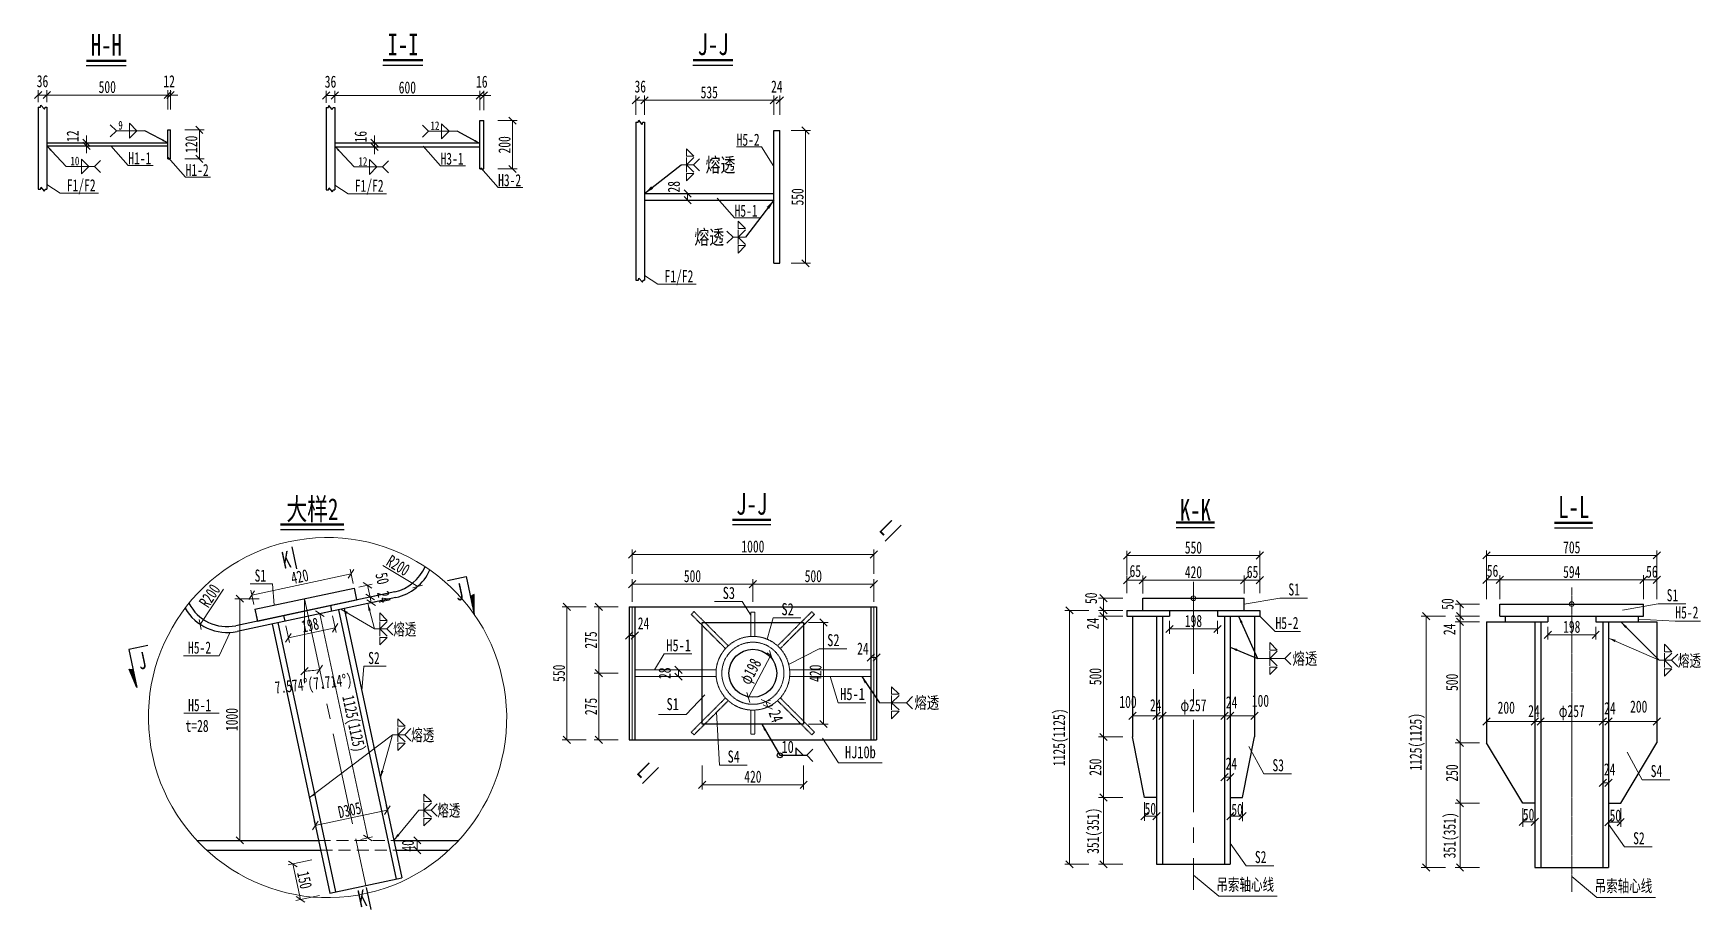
# Model space of a CAD drawing. Header units: millimetres. Extents: x -411717 to -116098, y 0 to 693159.
# Drawn here: x -190016 to -183118, y 302974 to 306608 of the extents above; entities that cross this region are included whole.
import ezdxf
from ezdxf.enums import TextEntityAlignment as Align

# ---------------------------------------------------------------- set-up
doc = ezdxf.new("R2010")
doc.units = ezdxf.units.MM
doc.header["$LTSCALE"] = 2
doc.header["$PDMODE"] = 3
doc.header["$PDSIZE"] = -10
doc.linetypes.add('CENTER2', pattern=[28.575, 19.05, -3.175, 3.175, -3.175])
doc.linetypes.add('DASHED', pattern=[0.75, 0.5, -0.25])
doc.layers.get('Defpoints').update_dxf_attribs({"color": 8, "lineweight": 9})
doc.layers.add('dim', color=3, linetype='Continuous')
doc.layers.add('Text', color=4, linetype='Continuous')
for name, color, linetype, lineweight in [('中心线', 7, 'CENTER2', 15), ('吊杆', 8, 'DASHED', 9), ('文字', 7, 'Continuous', 15), ('标注', 4, 'Continuous', 13), ('标注线及字体', 2, 'Continuous', 15), ('桥 构造粗实', 1, 'Continuous', 30), ('横隔板', 6, 'Continuous', 25), ('细实线', 4, 'Continuous', 15), ('虚线', 4, 'DASHED', 15), ('钢板粗线', 1, 'Continuous', 25)]:
    doc.layers.add(name, color=color, linetype=linetype, lineweight=lineweight)
doc.styles.add('111', font='仿宋_GB2312.ttf', dxfattribs={"width": 0.7})
doc.styles.add('BM_Dim', font='仿宋_GB2312.ttf', dxfattribs={"width": 0.85})
doc.styles.add('SMEDI', font='仿宋_GB2312.ttf', dxfattribs={"width": 0.75})
doc.styles.get("Standard").update_dxf_attribs({"font": '仿宋_GB2312.ttf'})
doc.dimstyles.new('200', dxfattribs={"dimscale": 0, "dimtxt": 2.5, "dimasz": 1.5, "dimexe": 1, "dimexo": 1, "dimgap": 0.4, "dimtad": 1, "dimdec": 0, "dimdsep": 46, "dimtxsty": '111', "dimblk": 'OBLIQUE', "dimcen": 0, "dimclrd": 256, "dimclre": 256, "dimclrt": 256, "dimadec": 1, "dimazin": 2, "dimtfac": 1, "dimtdec": 0, "dimtmove": 2, "dimatfit": 3, "dimfxl": 4, "dimfxlon": 1, "dimtolj": 1, "dimlwd": -1, "dimlwe": -1, "dimarcsym": 0})
doc.dimstyles.new('MSteel_1.0_1.0', dxfattribs={"dimtxt": 3, "dimasz": 1.2, "dimexe": 1, "dimexo": 1, "dimgap": 1, "dimtad": 3, "dimtoh": 1, "dimdec": 0, "dimzin": 0, "dimdsep": 46, "dimtxsty": 'Standard', "dimblk": 'ARCHTICK', "dimcen": 0.09, "dimclrd": 3, "dimclre": 3, "dimadec": 0, "dimazin": 0, "dimtfac": 1, "dimtdec": 4, "dimtofl": 0, "dimtmove": 0, "dimatfit": 3, "dimfxl": 1, "dimtolj": 1, "dimtzin": 0, "dimarcsym": 0})

msp = doc.modelspace()

# ---------------------------------------------------------------- texts
at = {"layer": 'Text', "color": 8, "style": 'SMEDI', "width": 0.75}
msp.add_text('10', height=50, dxfattribs=at).set_placement((-186920.6, 303655.8), align=Align.MIDDLE_LEFT)
at = {"layer": '文字', "style": 'BM_Dim', "width": 0.7}
for s, rotation, p in [('L', 315, (-186508.6, 304538.6)), ('K', 12.055, (-188962.8, 304395.6)), ('J', 12.055, (-188247.6, 304262.5)), ('J', 12.055, (-189559.5, 303977.9)), ('L', 315, (-187512.1, 303535.2)), ('K', 12.055, (-188648.7, 302994.7))]:
    msp.add_text(s, height=70, rotation=rotation, dxfattribs=at).set_placement(p, align=Align.CENTER)
at = {"layer": '标注', "style": '111', "width": 0.7}
for s, p in [('H5-2', (-187106.3, 306142.9)), ('H1-1', (-189623, 306066.4)), ('H3-1', (-188331.4, 306064.4)), ('H1-2', (-189385.8, 306017.4)), ('H3-2', (-188093, 305975.5)), ('F1/F2', (-189877.5, 305954.4)), ('F1/F2', (-188685.9, 305952.4)), ('H5-1', (-187114.8, 305849.1)), ('F1/F2', (-187404.3, 305578.1))]:
    msp.add_text(s, height=50, dxfattribs=at).set_placement(p)
for s, p in [('S1', (-189100.5, 304364.4)), ('熔透', (-188527.2, 304142.1)), ('H5-2', (-189375.9, 304066.4)), ('S2', (-188630.5, 304023.3)), ('熔透', (-183211.6, 304012.3)), ('H5-1', (-189375.5, 303828.3)), ('t=28', (-189386, 303742.6)), ('熔透', (-188452.7, 303704.5)), ('熔透', (-188344.6, 303392.8))]:
    msp.add_text(s, height=50, dxfattribs=at).set_placement(p, align=Align.MIDDLE_LEFT)
at = {"layer": '标注', "style": '111'}
for s, width, p in [('S3', 0.75, (-187138.4, 304252.6)), ('S1', 0.7, (-184799.4, 304267.1)), ('S1', 0.7, (-183234.4, 304243)), ('S2', 0.75, (-186895.2, 304185.3)), ('H5-2', 0.7, (-183174.6, 304171.9)), ('H5-2', 0.7, (-184829.1, 304128.5)), ('H5-1', 0.75, (-187346.2, 304036)), ('S2', 0.75, (-186705.9, 304057.4)), ('H5-1', 0.75, (-186626.7, 303834.3)), ('S1', 0.75, (-187370.7, 303792.8)), ('S4', 0.75, (-187118.1, 303575.6)), ('HJ10b', 0.75, (-186594.1, 303593.6)), ('S3', 0.7, (-184865.5, 303539.7)), ('S4', 0.7, (-183300.5, 303515.7)), ('S2', 0.7, (-183373, 303237.6)), ('S2', 0.7, (-184938.1, 303159.9)), ('吊索轴心线', 0.7, (-185001.8, 303045.9)), ('吊索轴心线', 0.7, (-183437.1, 303040.4))]:
    msp.add_text(s, height=50, dxfattribs=dict(at, width=width)).set_placement(p, align=Align.BOTTOM_CENTER)
at = {"layer": '标注线及字体', "color": 0, "style": '111', "width": 0.7}
for s, p in [('H-H', (-189714.2, 306560.2)), ('I-I', (-188486.5, 306562.2)), ('J-J', (-187203.7, 306562.2)), ('J-J', (-187043.8, 304660.7)), ('大样2', (-188861.4, 304641.3)), ('K-K', (-185208, 304636)), ('L-L', (-183642.9, 304648.2))]:
    msp.add_text(s, height=90, dxfattribs=at).set_placement(p, align=Align.MIDDLE)
at = {"layer": '细实线', "style": 'SMEDI', "width": 0.75}
for s, height, p in [('9', 36, (-189664.4, 306227.7)), ('12', 36, (-188372.8, 306225.7)), ('10', 36, (-189862.4, 306079.9)), ('12', 36, (-188670.8, 306077.9)), ('熔透', 60, (-187234.5, 306063.8)), ('熔透', 60, (-187280.7, 305765))]:
    msp.add_text(s, height=height, dxfattribs=at).set_placement(p, align=Align.MIDDLE_LEFT)

# ---------------------------------------------------------------- blocks, each defined once
blk = doc.blocks.new('_ArchTick')
at = {"color": 0, "linetype": 'ByBlock', "const_width": 0.15}
blk.add_lwpolyline([(-0.5, -0.5), (0.5, 0.5)], dxfattribs=at)
blk = doc.blocks.new('_Oblique')
at = {"color": 0, "linetype": 'ByBlock', "lineweight": -2}
blk.add_line((-0.5, -0.5), (0.5, 0.5), dxfattribs=at)
blk = doc.blocks.new('*D1088')
at = {"layer": 'Defpoints', "color": 0, "transparency": 16777216}
for p in [(-189960.1, 306302.7), (-189460.1, 306352.7), (-189460.1, 306266.7)]:
    blk.add_point(p, dxfattribs=at)
at = {"layer": '标注', "transparency": 16777216}
for p, q in [((-189960.1, 306322.7), (-189960.1, 306372.7)), ((-189460.1, 306292.7), (-189460.1, 306372.7)), ((-189960.1, 306352.7), (-189460.1, 306352.7))]:
    blk.add_line(p, q, dxfattribs=at)
at = {"layer": '标注', "transparency": 16777216, "xscale": 30.0000111803067, "yscale": 30.0000111803067, "zscale": 30.0000111803067, "rotation": 180}
blk.add_blockref('_Oblique', (-189960.1, 306352.7), dxfattribs=at)
at = {"layer": '标注', "transparency": 16777216, "xscale": 30.0000111803067, "yscale": 30.0000111803067, "zscale": 30.0000111803067}
blk.add_blockref('_Oblique', (-189460.1, 306352.7), dxfattribs=at)
at = {"layer": '标注', "transparency": 16777216, "insert": (-189710.1, 306385.7), "char_height": 50, "attachment_point": 5, "style": '111'}
blk.add_mtext('\\A1;500', dxfattribs=at)
blk = doc.blocks.new('*D1161')
at = {"layer": 'Defpoints', "color": 0, "transparency": 16777216}
for p in [(-189448.1, 306208.7), (-189448.1, 306088.7), (-189329.1, 306088.7)]:
    blk.add_point(p, dxfattribs=at)
at = {"layer": '标注', "transparency": 16777216}
for p, q in [((-189389.1, 306208.7), (-189309.1, 306208.7)), ((-189329.1, 306208.7), (-189329.1, 306088.7)), ((-189389.1, 306088.7), (-189309.1, 306088.7))]:
    blk.add_line(p, q, dxfattribs=at)
at = {"layer": '标注', "transparency": 16777216, "xscale": 30.0000111803067, "yscale": 30.0000111803067, "zscale": 30.0000111803067}
for p, rotation in [((-189329.1, 306208.7), 90), ((-189329.1, 306088.7), 270)]:
    blk.add_blockref('_Oblique', p, dxfattribs=dict(at, rotation=rotation))
at = {"layer": '标注', "transparency": 16777216, "insert": (-189362.1, 306148.7), "char_height": 50, "attachment_point": 5, "rotation": 90, "style": '111'}
blk.add_mtext('\\A1;120', dxfattribs=at)
blk = doc.blocks.new('*D1162')
at = {"layer": 'Defpoints', "color": 0, "transparency": 16777216}
for p in [(-189460.1, 306352.7), (-189460.1, 306208.7), (-189448.1, 306208.7)]:
    blk.add_point(p, dxfattribs=at)
at = {"layer": '标注', "transparency": 16777216}
for p, q in [((-189460.1, 306292.7), (-189460.1, 306372.7)), ((-189448.1, 306292.7), (-189448.1, 306372.7)), ((-189460.1, 306352.7), (-189490.1, 306352.7)), ((-189448.1, 306352.7), (-189460.1, 306352.7)), ((-189448.1, 306352.7), (-189418.1, 306352.7))]:
    blk.add_line(p, q, dxfattribs=at)
at = {"layer": '标注', "transparency": 16777216, "xscale": 30.0000111803067, "yscale": 30.0000111803067, "zscale": 30.0000111803067}
blk.add_blockref('_Oblique', (-189460.1, 306352.7), dxfattribs=at)
at = {"layer": '标注', "transparency": 16777216, "xscale": 30.0000111803067, "yscale": 30.0000111803067, "zscale": 30.0000111803067, "rotation": 180}
blk.add_blockref('_Oblique', (-189448.1, 306352.7), dxfattribs=at)
at = {"layer": '标注', "transparency": 16777216, "insert": (-189454.1, 306409.7), "char_height": 50, "attachment_point": 5, "style": '111'}
blk.add_mtext('\\A1;12', dxfattribs=at)
blk = doc.blocks.new('*D1163')
at = {"layer": 'Defpoints', "color": 0, "transparency": 16777216}
for p in [(-189796.3, 306154.7), (-189756.8, 306154.7), (-189756.8, 306142.7)]:
    blk.add_point(p, dxfattribs=at)
at = {"layer": '标注', "transparency": 16777216}
for p, q in [((-189776.8, 306154.7), (-189816.3, 306154.7)), ((-189796.3, 306154.7), (-189796.3, 306184.7)), ((-189796.3, 306142.7), (-189796.3, 306154.7)), ((-189776.8, 306142.7), (-189816.3, 306142.7)), ((-189796.3, 306142.7), (-189796.3, 306112.7))]:
    blk.add_line(p, q, dxfattribs=at)
at = {"layer": '标注', "transparency": 16777216, "xscale": 30.0000111803067, "yscale": 30.0000111803067, "zscale": 30.0000111803067}
for p, rotation in [((-189796.3, 306154.7), 270), ((-189796.3, 306142.7), 90)]:
    blk.add_blockref('_Oblique', p, dxfattribs=dict(at, rotation=rotation))
at = {"layer": '标注', "transparency": 16777216, "insert": (-189853.3, 306182.3), "char_height": 50, "attachment_point": 5, "rotation": 90, "style": '111'}
blk.add_mtext('\\A1;12', dxfattribs=at)
blk = doc.blocks.new('*D1089')
at = {"layer": 'Defpoints', "color": 0, "transparency": 16777216}
for p in [(-189996.1, 306352.7), (-189996.1, 306302.7), (-189960.1, 306302.7)]:
    blk.add_point(p, dxfattribs=at)
at = {"layer": '标注', "transparency": 16777216}
for p, q in [((-189996.1, 306322.7), (-189996.1, 306372.7)), ((-189960.1, 306322.7), (-189960.1, 306372.7)), ((-189960.1, 306352.7), (-189996.1, 306352.7))]:
    blk.add_line(p, q, dxfattribs=at)
at = {"layer": '标注', "transparency": 16777216, "xscale": 30.00001118030679, "yscale": 30.00001118030679, "zscale": 30.00001118030679, "rotation": 180}
blk.add_blockref('_Oblique', (-189996.1, 306352.7), dxfattribs=at)
at = {"layer": '标注', "transparency": 16777216, "xscale": 30.00001118030679, "yscale": 30.00001118030679, "zscale": 30.00001118030679}
blk.add_blockref('_Oblique', (-189960.1, 306352.7), dxfattribs=at)
at = {"layer": '标注', "transparency": 16777216, "insert": (-189978.1, 306409.7), "char_height": 50, "attachment_point": 5, "style": '111'}
blk.add_mtext('\\A1;36', dxfattribs=at)
blk = doc.blocks.new('*D1090')
at = {"layer": 'Defpoints', "color": 0, "transparency": 16777216}
for p in [(-188768.5, 306300.7), (-188168.5, 306350.7), (-188168.5, 306264.7)]:
    blk.add_point(p, dxfattribs=at)
at = {"layer": '标注', "transparency": 16777216}
for p, q in [((-188768.5, 306320.7), (-188768.5, 306370.7)), ((-188168.5, 306290.7), (-188168.5, 306370.7)), ((-188768.5, 306350.7), (-188168.5, 306350.7))]:
    blk.add_line(p, q, dxfattribs=at)
at = {"layer": '标注', "transparency": 16777216, "xscale": 30.0000111803067, "yscale": 30.0000111803067, "zscale": 30.0000111803067, "rotation": 180}
blk.add_blockref('_Oblique', (-188768.5, 306350.7), dxfattribs=at)
at = {"layer": '标注', "transparency": 16777216, "xscale": 30.0000111803067, "yscale": 30.0000111803067, "zscale": 30.0000111803067}
blk.add_blockref('_Oblique', (-188168.5, 306350.7), dxfattribs=at)
at = {"layer": '标注', "transparency": 16777216, "insert": (-188468.5, 306383.7), "char_height": 50, "attachment_point": 5, "style": '111'}
blk.add_mtext('\\A1;600', dxfattribs=at)
blk = doc.blocks.new('*D1164')
at = {"layer": 'Defpoints', "color": 0, "transparency": 16777216}
for p in [(-188152.5, 306246.7), (-188152.5, 306046.7), (-188033.5, 306046.7)]:
    blk.add_point(p, dxfattribs=at)
at = {"layer": '标注', "transparency": 16777216}
for p, q in [((-188093.5, 306246.7), (-188013.5, 306246.7)), ((-188033.5, 306246.7), (-188033.5, 306046.7)), ((-188093.5, 306046.7), (-188013.5, 306046.7))]:
    blk.add_line(p, q, dxfattribs=at)
at = {"layer": '标注', "transparency": 16777216, "xscale": 30.0000111803067, "yscale": 30.0000111803067, "zscale": 30.0000111803067}
for p, rotation in [((-188033.5, 306246.7), 90), ((-188033.5, 306046.7), 270)]:
    blk.add_blockref('_Oblique', p, dxfattribs=dict(at, rotation=rotation))
at = {"layer": '标注', "transparency": 16777216, "insert": (-188066.5, 306146.7), "char_height": 50, "attachment_point": 5, "rotation": 90, "style": '111'}
blk.add_mtext('\\A1;200', dxfattribs=at)
blk = doc.blocks.new('*D1165')
at = {"layer": 'Defpoints', "color": 0, "transparency": 16777216}
for p in [(-188168.5, 306350.7), (-188168.5, 306246.7), (-188152.5, 306246.7)]:
    blk.add_point(p, dxfattribs=at)
at = {"layer": '标注', "transparency": 16777216}
for p, q in [((-188168.5, 306290.7), (-188168.5, 306370.7)), ((-188152.5, 306290.7), (-188152.5, 306370.7)), ((-188168.5, 306350.7), (-188198.5, 306350.7)), ((-188152.5, 306350.7), (-188168.5, 306350.7)), ((-188152.5, 306350.7), (-188122.5, 306350.7))]:
    blk.add_line(p, q, dxfattribs=at)
at = {"layer": '标注', "transparency": 16777216, "xscale": 30.0000111803067, "yscale": 30.0000111803067, "zscale": 30.0000111803067}
blk.add_blockref('_Oblique', (-188168.5, 306350.7), dxfattribs=at)
at = {"layer": '标注', "transparency": 16777216, "xscale": 30.0000111803067, "yscale": 30.0000111803067, "zscale": 30.0000111803067, "rotation": 180}
blk.add_blockref('_Oblique', (-188152.5, 306350.7), dxfattribs=at)
at = {"layer": '标注', "transparency": 16777216, "insert": (-188160.5, 306407.7), "char_height": 50, "attachment_point": 5, "style": '111'}
blk.add_mtext('\\A1;16', dxfattribs=at)
blk = doc.blocks.new('*D1091')
at = {"layer": 'Defpoints', "color": 0, "transparency": 16777216}
for p in [(-188604.7, 306154.7), (-188565.2, 306154.7), (-188565.2, 306138.7)]:
    blk.add_point(p, dxfattribs=at)
at = {"layer": '标注', "transparency": 16777216}
for p, q in [((-188585.2, 306154.7), (-188624.7, 306154.7)), ((-188604.7, 306154.7), (-188604.7, 306184.7)), ((-188604.7, 306138.7), (-188604.7, 306154.7)), ((-188585.2, 306138.7), (-188624.7, 306138.7)), ((-188604.7, 306138.7), (-188604.7, 306108.7))]:
    blk.add_line(p, q, dxfattribs=at)
at = {"layer": '标注', "transparency": 16777216, "xscale": 30.0000111803067, "yscale": 30.0000111803067, "zscale": 30.0000111803067}
for p, rotation in [((-188604.7, 306154.7), 270), ((-188604.7, 306138.7), 90)]:
    blk.add_blockref('_Oblique', p, dxfattribs=dict(at, rotation=rotation))
at = {"layer": '标注', "transparency": 16777216, "insert": (-188661.7, 306180.3), "char_height": 50, "attachment_point": 5, "rotation": 90, "style": '111'}
blk.add_mtext('\\A1;16', dxfattribs=at)
blk = doc.blocks.new('*D1092')
at = {"layer": 'Defpoints', "color": 0, "transparency": 16777216}
for p in [(-188804.5, 306350.7), (-188804.5, 306300.7), (-188768.5, 306300.7)]:
    blk.add_point(p, dxfattribs=at)
at = {"layer": '标注', "transparency": 16777216}
for p, q in [((-188804.5, 306320.7), (-188804.5, 306370.7)), ((-188768.5, 306320.7), (-188768.5, 306370.7)), ((-188768.5, 306350.7), (-188804.5, 306350.7))]:
    blk.add_line(p, q, dxfattribs=at)
at = {"layer": '标注', "transparency": 16777216, "xscale": 30.00001118030679, "yscale": 30.00001118030679, "zscale": 30.00001118030679, "rotation": 180}
blk.add_blockref('_Oblique', (-188804.5, 306350.7), dxfattribs=at)
at = {"layer": '标注', "transparency": 16777216, "xscale": 30.00001118030679, "yscale": 30.00001118030679, "zscale": 30.00001118030679}
blk.add_blockref('_Oblique', (-188768.5, 306350.7), dxfattribs=at)
at = {"layer": '标注', "transparency": 16777216, "insert": (-188786.5, 306407.7), "char_height": 50, "attachment_point": 5, "style": '111'}
blk.add_mtext('\\A1;36', dxfattribs=at)
blk = doc.blocks.new('*D1093')
at = {"layer": 'Defpoints', "color": 0, "transparency": 16777216}
for p in [(-186951.9, 306330.8), (-186951.9, 306286.3), (-187486.9, 306218.9)]:
    blk.add_point(p, dxfattribs=at)
at = {"layer": '标注', "transparency": 16777216}
for p, q in [((-187486.9, 306270.8), (-187486.9, 306350.8)), ((-187486.9, 306330.8), (-186951.9, 306330.8)), ((-186951.9, 306306.3), (-186951.9, 306350.8))]:
    blk.add_line(p, q, dxfattribs=at)
at = {"layer": '标注', "transparency": 16777216, "xscale": 30.0000111803067, "yscale": 30.0000111803067, "zscale": 30.0000111803067, "rotation": 180}
blk.add_blockref('_Oblique', (-187486.9, 306330.8), dxfattribs=at)
at = {"layer": '标注', "transparency": 16777216, "xscale": 30.0000111803067, "yscale": 30.0000111803067, "zscale": 30.0000111803067}
blk.add_blockref('_Oblique', (-186951.9, 306330.8), dxfattribs=at)
at = {"layer": '标注', "transparency": 16777216, "insert": (-187219.4, 306363.8), "char_height": 50, "attachment_point": 5, "style": '111'}
blk.add_mtext('\\A1;535', dxfattribs=at)
blk = doc.blocks.new('*D1094')
at = {"layer": 'Defpoints', "color": 0, "transparency": 16777216}
for p in [(-186939.9, 306206.4), (-186939.9, 305656.4), (-186820.9, 305656.4)]:
    blk.add_point(p, dxfattribs=at)
at = {"layer": '标注', "transparency": 16777216}
for p, q in [((-186880.9, 306206.4), (-186800.9, 306206.4)), ((-186820.9, 306206.4), (-186820.9, 305656.4)), ((-186880.9, 305656.4), (-186800.9, 305656.4))]:
    blk.add_line(p, q, dxfattribs=at)
at = {"layer": '标注', "transparency": 16777216, "xscale": 30.0000111803067, "yscale": 30.0000111803067, "zscale": 30.0000111803067}
for p, rotation in [((-186820.9, 306206.4), 90), ((-186820.9, 305656.4), 270)]:
    blk.add_blockref('_Oblique', p, dxfattribs=dict(at, rotation=rotation))
at = {"layer": '标注', "transparency": 16777216, "insert": (-186853.9, 305931.4), "char_height": 50, "attachment_point": 5, "rotation": 90, "style": '111'}
blk.add_mtext('\\A1;550', dxfattribs=at)
blk = doc.blocks.new('*D1095')
at = {"layer": 'Defpoints', "color": 0, "transparency": 16777216}
for p in [(-186951.9, 306330.8), (-186951.9, 306206.4), (-186927.9, 306206.4)]:
    blk.add_point(p, dxfattribs=at)
at = {"layer": '标注', "transparency": 16777216}
for p, q in [((-186951.9, 306270.8), (-186951.9, 306350.8)), ((-186927.9, 306330.8), (-186951.9, 306330.8)), ((-186927.9, 306270.8), (-186927.9, 306350.8))]:
    blk.add_line(p, q, dxfattribs=at)
at = {"layer": '标注', "transparency": 16777216, "xscale": 30.0000111803067, "yscale": 30.0000111803067, "zscale": 30.0000111803067, "rotation": 180}
blk.add_blockref('_Oblique', (-186951.9, 306330.8), dxfattribs=at)
at = {"layer": '标注', "transparency": 16777216, "xscale": 30.0000111803067, "yscale": 30.0000111803067, "zscale": 30.0000111803067}
blk.add_blockref('_Oblique', (-186927.9, 306330.8), dxfattribs=at)
at = {"layer": '标注', "transparency": 16777216, "insert": (-186939.9, 306387.8), "char_height": 50, "attachment_point": 5, "style": '111'}
blk.add_mtext('\\A1;24', dxfattribs=at)
blk = doc.blocks.new('*D1166')
at = {"layer": 'Defpoints', "color": 0, "transparency": 16777216}
for p in [(-187308.8, 305945.4), (-187269.4, 305945.4), (-187269.4, 305917.4)]:
    blk.add_point(p, dxfattribs=at)
at = {"layer": '标注', "transparency": 16777216}
for p, q in [((-187289.4, 305945.4), (-187328.8, 305945.4)), ((-187308.8, 305917.4), (-187308.8, 305945.4)), ((-187289.4, 305917.4), (-187328.8, 305917.4))]:
    blk.add_line(p, q, dxfattribs=at)
at = {"layer": '标注', "transparency": 16777216, "xscale": 30.0000111803067, "yscale": 30.0000111803067, "zscale": 30.0000111803067}
for p, rotation in [((-187308.8, 305945.4), 90), ((-187308.8, 305917.4), 270)]:
    blk.add_blockref('_Oblique', p, dxfattribs=dict(at, rotation=rotation))
at = {"layer": '标注', "transparency": 16777216, "insert": (-187365.8, 305973), "char_height": 50, "attachment_point": 5, "rotation": 90, "style": '111'}
blk.add_mtext('\\A1;28', dxfattribs=at)
blk = doc.blocks.new('*D1096')
at = {"layer": 'Defpoints', "color": 0, "transparency": 16777216}
for p in [(-187522.9, 306330.8), (-187522.9, 306239.8), (-187486.9, 306239.8)]:
    blk.add_point(p, dxfattribs=at)
at = {"layer": '标注', "transparency": 16777216}
for p, q in [((-187522.9, 306270.8), (-187522.9, 306350.8)), ((-187486.9, 306330.8), (-187522.9, 306330.8)), ((-187486.9, 306270.8), (-187486.9, 306350.8))]:
    blk.add_line(p, q, dxfattribs=at)
at = {"layer": '标注', "transparency": 16777216, "xscale": 30.00001118030679, "yscale": 30.00001118030679, "zscale": 30.00001118030679, "rotation": 180}
blk.add_blockref('_Oblique', (-187522.9, 306330.8), dxfattribs=at)
at = {"layer": '标注', "transparency": 16777216, "xscale": 30.00001118030679, "yscale": 30.00001118030679, "zscale": 30.00001118030679}
blk.add_blockref('_Oblique', (-187486.9, 306330.8), dxfattribs=at)
at = {"layer": '标注', "transparency": 16777216, "insert": (-187504.9, 306387.8), "char_height": 50, "attachment_point": 5, "style": '111'}
blk.add_mtext('\\A1;36', dxfattribs=at)
blk = doc.blocks.new('*D1097')
at = {"layer": 'Defpoints', "color": 0, "transparency": 16777216}
for p in [(-188460.2, 303268.8), (-188460.2, 303228.8), (-188427.3, 303228.8)]:
    blk.add_point(p, dxfattribs=at)
at = {"layer": '标注', "transparency": 16777216}
for p, q in [((-188440.2, 303268.8), (-188407.3, 303268.8)), ((-188427.3, 303268.8), (-188427.3, 303228.8)), ((-188440.2, 303228.8), (-188407.3, 303228.8))]:
    blk.add_line(p, q, dxfattribs=at)
at = {"layer": '标注', "transparency": 16777216, "xscale": 30.00001118030668, "yscale": 30.00001118030668, "zscale": 30.00001118030668}
for p, rotation in [((-188427.3, 303268.8), 90), ((-188427.3, 303228.8), 270)]:
    blk.add_blockref('_Oblique', p, dxfattribs=dict(at, rotation=rotation))
at = {"layer": '标注', "transparency": 16777216, "insert": (-188466.3, 303246.2), "char_height": 50, "attachment_point": 5, "rotation": 90, "style": '111'}
blk.add_mtext('\\A1;40', dxfattribs=at)
blk = doc.blocks.new('*D1167')
at = {"layer": 'Defpoints', "color": 0, "transparency": 16777216}
for p in [(-188894.2, 304268.8), (-189161.7, 303268.8), (-189088.1, 303268.8)]:
    blk.add_point(p, dxfattribs=at)
at = {"layer": '标注', "transparency": 16777216}
for p, q in [((-189081.7, 304268.8), (-189181.7, 304268.8)), ((-189161.7, 304268.8), (-189161.7, 303268.8)), ((-189108.1, 303268.8), (-189181.7, 303268.8))]:
    blk.add_line(p, q, dxfattribs=at)
at = {"layer": '标注', "transparency": 16777216, "xscale": 30.00001118030668, "yscale": 30.00001118030668, "zscale": 30.00001118030668}
for p, rotation in [((-189161.7, 304268.8), 90), ((-189161.7, 303268.8), 270)]:
    blk.add_blockref('_Oblique', p, dxfattribs=dict(at, rotation=rotation))
at = {"layer": '标注', "transparency": 16777216, "insert": (-189194.7, 303768.8), "char_height": 50, "attachment_point": 5, "rotation": 90, "style": '111'}
blk.add_mtext('\\A1;1000', dxfattribs=at)
blk = doc.blocks.new('*D1098')
at = {"layer": 'Defpoints', "color": 0, "transparency": 16777216}
for p in [(-189214.8, 304329.2), (-189325.2, 304162.4)]:
    blk.add_point(p, dxfattribs=at)
at = {"layer": '标注', "transparency": 16777216}
blk.add_line((-189229.1, 304307.7), (-189325.2, 304162.4), dxfattribs=at)
at = {"layer": '标注', "transparency": 16777216, "xscale": 30.00001118030668, "yscale": 30.00001118030668, "zscale": 30.00001118030668, "rotation": 236.4974967054063}
blk.add_blockref('_Oblique', (-189325.2, 304162.4), dxfattribs=at)
at = {"layer": '标注', "transparency": 16777216, "insert": (-189286.4, 304280.9), "char_height": 50, "attachment_point": 5, "rotation": 56.4975, "style": '111'}
blk.add_mtext('\\A1;R200', dxfattribs=at)
blk = doc.blocks.new('*D1099')
at = {"layer": 'Defpoints', "color": 0, "transparency": 16777216}
for p in [(-188597.2, 304422.2), (-188425.8, 304319.1)]:
    blk.add_point(p, dxfattribs=at)
at = {"layer": '标注', "transparency": 16777216}
blk.add_line((-188569.7, 304405.7), (-188425.8, 304319.1), dxfattribs=at)
at = {"layer": '标注', "transparency": 16777216, "xscale": 30.00001118030668, "yscale": 30.00001118030668, "zscale": 30.00001118030668, "rotation": 328.9846993596302}
blk.add_blockref('_Oblique', (-188425.8, 304319.1), dxfattribs=at)
at = {"layer": '标注', "transparency": 16777216, "insert": (-188506.5, 304406.1), "char_height": 50, "attachment_point": 5, "rotation": 328.9847, "style": '111'}
blk.add_mtext('\\A1;R200', dxfattribs=at)
blk = doc.blocks.new('*D1168')
at = {"layer": 'Defpoints', "color": 0, "transparency": 16777216}
for p in [(-188894.2, 304268.8), (-188894.2, 304268.8), (-188873.2, 303970.1), (-188894.2, 303918.9), (-188672.1, 303228.8)]:
    blk.add_point(p, dxfattribs=at)
at = {"layer": '标注', "transparency": 16777216}
blk.add_arc((-188894.2, 304268.8), 299.4, 270, 282.055, dxfattribs=at)
at = {"layer": '标注', "transparency": 16777216, "xscale": 30.00001118030668, "yscale": 30.00001118030668, "zscale": 30.00001118030668}
for p, rotation in [((-188894.2, 303969.3), 179.9999999999967), ((-188831.7, 303976), 12.05499999999976)]:
    blk.add_blockref('_Oblique', p, dxfattribs=dict(at, rotation=rotation))
at = {"layer": '标注', "transparency": 16777216, "insert": (-188856.5, 303911.3), "char_height": 50, "attachment_point": 5, "rotation": 6.0275, "style": '111'}
blk.add_mtext('\\A1;7.574%%D(7.714%%D)', dxfattribs=at)
blk = doc.blocks.new('*D1169')
at = {"layer": 'Defpoints', "color": 0, "transparency": 16777216}
for p in [(-188782, 304217.1), (-188975.6, 304175.7), (-188767.2, 304148.1)]:
    blk.add_point(p, dxfattribs=at)
at = {"layer": '标注', "transparency": 16777216}
for p, q in [((-188971.4, 304156.2), (-188956.7, 304087.2)), ((-188960.9, 304106.7), (-188767.2, 304148.1)), ((-188777.8, 304197.5), (-188763, 304128.5))]:
    blk.add_line(p, q, dxfattribs=at)
at = {"layer": '标注', "transparency": 16777216, "xscale": 30.00001118030668, "yscale": 30.00001118030668, "zscale": 30.00001118030668}
for p, rotation in [((-188767.2, 304148.1), 12.05499999999293), ((-188960.9, 304106.7), 192.0549999999929)]:
    blk.add_blockref('_Oblique', p, dxfattribs=dict(at, rotation=rotation))
at = {"layer": '标注', "transparency": 16777216, "insert": (-188870.9, 304159.7), "char_height": 50, "attachment_point": 5, "rotation": 12.055, "style": '111'}
blk.add_mtext('\\A1;198', dxfattribs=at)
blk = doc.blocks.new('*D1170')
at = {"layer": 'Defpoints', "color": 0, "transparency": 16777216}
for p in [(-188688.9, 304312.6), (-189112.2, 304283.8), (-189099.6, 304224.9)]:
    blk.add_point(p, dxfattribs=at)
at = {"layer": '标注', "transparency": 16777216}
for p, q in [((-188701.4, 304371.5), (-189112.2, 304283.8)), ((-188693, 304332.2), (-188705.6, 304391.1)), ((-189103.8, 304244.5), (-189116.4, 304303.4))]:
    blk.add_line(p, q, dxfattribs=at)
at = {"layer": '标注', "transparency": 16777216, "xscale": 30.00001118030668, "yscale": 30.00001118030668, "zscale": 30.00001118030668}
for p, rotation in [((-188701.4, 304371.5), 12.0549999999199), ((-189112.2, 304283.8), 192.0549999999199)]:
    blk.add_blockref('_Oblique', p, dxfattribs=dict(at, rotation=rotation))
at = {"layer": '标注', "transparency": 16777216, "insert": (-188913.7, 304360), "char_height": 50, "attachment_point": 5, "rotation": 12.055, "style": '111'}
blk.add_mtext('\\A1;420', dxfattribs=at)
blk = doc.blocks.new('*D1171')
at = {"layer": 'Defpoints', "color": 0, "transparency": 16777216}
for p in [(-188688.9, 304312.6), (-188633.3, 304324.5), (-188678.4, 304263.7)]:
    blk.add_point(p, dxfattribs=at)
at = {"layer": '标注', "transparency": 16777216}
for p, q in [((-188669.3, 304316.8), (-188613.7, 304328.7)), ((-188622.8, 304275.6), (-188633.3, 304324.5)), ((-188658.9, 304267.9), (-188603.3, 304279.8))]:
    blk.add_line(p, q, dxfattribs=at)
at = {"layer": '标注', "transparency": 16777216, "xscale": 30.00001118030668, "yscale": 30.00001118030668, "zscale": 30.00001118030668}
for p, rotation in [((-188633.3, 304324.5), 102.0550000000018), ((-188622.8, 304275.6), 282.0550000000018)]:
    blk.add_blockref('_Oblique', p, dxfattribs=dict(at, rotation=rotation))
at = {"layer": '标注', "transparency": 16777216, "insert": (-188572.3, 304352.5), "char_height": 50, "attachment_point": 5, "rotation": 282.055, "style": '111'}
blk.add_mtext('\\A1;50', dxfattribs=at)
blk = doc.blocks.new('*D1180')
at = {"layer": 'Defpoints', "color": 0, "transparency": 16777216}
for p in [(-188551.4, 303393.6), (-188847.5, 303319.9), (-188549.3, 303383.6)]:
    blk.add_point(p, dxfattribs=at)
at = {"layer": '标注', "transparency": 16777216}
for p, q in [((-188849.7, 303330), (-188551.4, 303393.6)), ((-188551.4, 303393.6), (-188555.6, 303413.2)), ((-188849.7, 303330), (-188853.8, 303349.5))]:
    blk.add_line(p, q, dxfattribs=at)
at = {"layer": '标注', "transparency": 16777216, "xscale": 30.0000111803067, "yscale": 30.0000111803067, "zscale": 30.0000111803067}
for p, rotation in [((-188551.4, 303393.6), 12.05500000000188), ((-188849.7, 303330), 192.0550000000019)]:
    blk.add_blockref('_Oblique', p, dxfattribs=dict(at, rotation=rotation))
at = {"layer": '标注', "transparency": 16777216, "insert": (-188707.4, 303394.1), "char_height": 50, "attachment_point": 5, "rotation": 12.055, "style": '111'}
blk.add_mtext('\\A1;D305', dxfattribs=at)
blk = doc.blocks.new('剖面箭头')
at = {"layer": '钢板粗线', "ltscale": 10}
h = blk.add_hatch(dxfattribs=at)
h.set_pattern_fill('ANSI31', color=256, style=0)
h.set_pattern_definition([(45, (-182.99888, -777.8594), (-0.088388348, 0.088388348), [])])
h.paths.add_polyline_path([(6, -3), (3.15, -3), (3, -3.6)])
for p, q in [((0, 0), (0, -3)), ((0, -3), (6, -3)), ((6, -3), (3, -3.6)), ((3, -3.6), (3.15, -3))]:
    blk.add_line(p, q, dxfattribs=at)
blk = doc.blocks.new('*D1188')
at = {"layer": 'Defpoints', "color": 0, "transparency": 16777216}
for p in [(-188658.9, 304267.9), (-188653.8, 304244.5), (-188617.8, 304252.2)]:
    blk.add_point(p, dxfattribs=at)
at = {"layer": '标注', "transparency": 16777216}
for p, q in [((-188639.3, 304272.1), (-188603.3, 304279.8)), ((-188634.3, 304248.6), (-188598.2, 304256.3)), ((-188622.8, 304275.6), (-188617.8, 304252.2))]:
    blk.add_line(p, q, dxfattribs=at)
at = {"layer": '标注', "transparency": 16777216, "xscale": 30.00001118030656, "yscale": 30.00001118030656, "zscale": 30.00001118030656}
for p, rotation in [((-188622.8, 304275.6), 102.0550000003429), ((-188617.8, 304252.2), 282.0550000003429)]:
    blk.add_blockref('_Oblique', p, dxfattribs=dict(at, rotation=rotation))
at = {"layer": '标注', "transparency": 16777216, "insert": (-188564.6, 304275.8), "char_height": 50, "attachment_point": 5, "rotation": 282.055, "style": '111'}
blk.add_mtext('\\A1;24', dxfattribs=at)
blk = doc.blocks.new('*D1101')
at = {"layer": 'Defpoints', "color": 0, "transparency": 16777216}
for p in [(-185006.1, 304345.3), (-185426.1, 304270.6), (-185006.1, 304270.6)]:
    blk.add_point(p, dxfattribs=at)
at = {"layer": '标注', "transparency": 16777216}
for p, q in [((-185426.1, 304290.6), (-185426.1, 304365.3)), ((-185006.1, 304290.6), (-185006.1, 304365.3)), ((-185426.1, 304345.3), (-185006.1, 304345.3))]:
    blk.add_line(p, q, dxfattribs=at)
at = {"layer": '标注', "transparency": 16777216, "xscale": 30.00001118030656, "yscale": 30.00001118030656, "zscale": 30.00001118030656, "rotation": 180}
blk.add_blockref('_Oblique', (-185426.1, 304345.3), dxfattribs=at)
at = {"layer": '标注', "transparency": 16777216, "xscale": 30.00001118030656, "yscale": 30.00001118030656, "zscale": 30.00001118030656}
blk.add_blockref('_Oblique', (-185006.1, 304345.3), dxfattribs=at)
at = {"layer": '标注', "transparency": 16777216, "insert": (-185216.1, 304378.3), "char_height": 50, "attachment_point": 5, "style": '111'}
blk.add_mtext('\\A1;420', dxfattribs=at)
blk = doc.blocks.new('*D1102')
at = {"layer": 'Defpoints', "color": 0, "transparency": 16777216}
for p in [(-185491.1, 304345.3), (-185491.1, 304271.5), (-185426.1, 304270.6)]:
    blk.add_point(p, dxfattribs=at)
at = {"layer": '标注', "transparency": 16777216}
for p, q in [((-185491.1, 304291.5), (-185491.1, 304365.3)), ((-185426.1, 304290.6), (-185426.1, 304365.3)), ((-185426.1, 304345.3), (-185491.1, 304345.3))]:
    blk.add_line(p, q, dxfattribs=at)
at = {"layer": '标注', "transparency": 16777216, "xscale": 30.00001118030656, "yscale": 30.00001118030656, "zscale": 30.00001118030656, "rotation": 180}
blk.add_blockref('_Oblique', (-185491.1, 304345.3), dxfattribs=at)
at = {"layer": '标注', "transparency": 16777216, "xscale": 30.00001118030656, "yscale": 30.00001118030656, "zscale": 30.00001118030656}
blk.add_blockref('_Oblique', (-185426.1, 304345.3), dxfattribs=at)
at = {"layer": '标注', "transparency": 16777216, "insert": (-185456.8, 304383.1), "char_height": 50, "attachment_point": 5, "style": '111'}
blk.add_mtext('\\A1;65', dxfattribs=at)
blk = doc.blocks.new('*D1103')
at = {"layer": 'Defpoints', "color": 0, "transparency": 16777216}
for p in [(-184941.1, 304345.3), (-185006.1, 304270.6), (-184941.1, 304271.5)]:
    blk.add_point(p, dxfattribs=at)
at = {"layer": '标注', "transparency": 16777216}
for p, q in [((-185006.1, 304290.6), (-185006.1, 304365.3)), ((-184941.1, 304291.5), (-184941.1, 304365.3)), ((-185006.1, 304345.3), (-184941.1, 304345.3))]:
    blk.add_line(p, q, dxfattribs=at)
at = {"layer": '标注', "transparency": 16777216, "xscale": 30.00001118030656, "yscale": 30.00001118030656, "zscale": 30.00001118030656, "rotation": 180}
blk.add_blockref('_Oblique', (-185006.1, 304345.3), dxfattribs=at)
at = {"layer": '标注', "transparency": 16777216, "xscale": 30.00001118030656, "yscale": 30.00001118030656, "zscale": 30.00001118030656}
blk.add_blockref('_Oblique', (-184941.1, 304345.3), dxfattribs=at)
at = {"layer": '标注', "transparency": 16777216, "insert": (-184971.6, 304379.4), "char_height": 50, "attachment_point": 5, "style": '111'}
blk.add_mtext('\\A1;65', dxfattribs=at)
blk = doc.blocks.new('*D1104')
at = {"layer": 'Defpoints', "color": 0, "transparency": 16777216}
for p in [(-184941.1, 304447.1), (-185491.1, 304335.3), (-184941.1, 304335.3)]:
    blk.add_point(p, dxfattribs=at)
at = {"layer": '标注', "transparency": 16777216}
for p, q in [((-185491.1, 304367.1), (-185491.1, 304467.1)), ((-185491.1, 304447.1), (-184941.1, 304447.1)), ((-184941.1, 304367.1), (-184941.1, 304467.1))]:
    blk.add_line(p, q, dxfattribs=at)
at = {"layer": '标注', "transparency": 16777216, "xscale": 30.00001118030656, "yscale": 30.00001118030656, "zscale": 30.00001118030656, "rotation": 180}
blk.add_blockref('_Oblique', (-185491.1, 304447.1), dxfattribs=at)
at = {"layer": '标注', "transparency": 16777216, "xscale": 30.00001118030656, "yscale": 30.00001118030656, "zscale": 30.00001118030656}
blk.add_blockref('_Oblique', (-184941.1, 304447.1), dxfattribs=at)
at = {"layer": '标注', "transparency": 16777216, "insert": (-185216.1, 304480.1), "char_height": 50, "attachment_point": 5, "style": '111'}
blk.add_mtext('\\A1;550', dxfattribs=at)
blk = doc.blocks.new('*D1105')
at = {"layer": 'Defpoints', "color": 0, "transparency": 16777216}
for p in [(-185368.6, 303784.6), (-185468.6, 303696.6), (-185368.6, 303700.5)]:
    blk.add_point(p, dxfattribs=at)
at = {"layer": '标注', "transparency": 16777216}
for p, q in [((-185468.6, 303716.6), (-185468.6, 303804.6)), ((-185368.6, 303720.5), (-185368.6, 303804.6)), ((-185468.6, 303784.6), (-185368.6, 303784.6))]:
    blk.add_line(p, q, dxfattribs=at)
at = {"layer": '标注', "transparency": 16777216, "xscale": 30.00001118030656, "yscale": 30.00001118030656, "zscale": 30.00001118030656, "rotation": 180}
blk.add_blockref('_Oblique', (-185468.6, 303784.6), dxfattribs=at)
at = {"layer": '标注', "transparency": 16777216, "xscale": 30.00001118030656, "yscale": 30.00001118030656, "zscale": 30.00001118030656}
blk.add_blockref('_Oblique', (-185368.6, 303784.6), dxfattribs=at)
at = {"layer": '标注', "transparency": 16777216, "insert": (-185486.9, 303841.7), "char_height": 50, "attachment_point": 5, "style": '111'}
blk.add_mtext('\\A1;100', dxfattribs=at)
blk = doc.blocks.new('*D1106')
at = {"layer": 'Defpoints', "color": 0, "transparency": 16777216}
for p in [(-185344.6, 303784.6), (-185368.6, 303696.6), (-185344.6, 303696.6)]:
    blk.add_point(p, dxfattribs=at)
at = {"layer": '标注', "transparency": 16777216}
for p, q in [((-185368.6, 303716.6), (-185368.6, 303804.6)), ((-185344.6, 303716.6), (-185344.6, 303804.6)), ((-185368.6, 303784.6), (-185344.6, 303784.6))]:
    blk.add_line(p, q, dxfattribs=at)
at = {"layer": '标注', "transparency": 16777216, "xscale": 30.00001118030656, "yscale": 30.00001118030656, "zscale": 30.00001118030656, "rotation": 180}
blk.add_blockref('_Oblique', (-185368.6, 303784.6), dxfattribs=at)
at = {"layer": '标注', "transparency": 16777216, "xscale": 30.00001118030656, "yscale": 30.00001118030656, "zscale": 30.00001118030656}
blk.add_blockref('_Oblique', (-185344.6, 303784.6), dxfattribs=at)
at = {"layer": '标注', "transparency": 16777216, "insert": (-185372.2, 303828.1), "char_height": 50, "attachment_point": 5, "style": '111'}
blk.add_mtext('\\A1;24', dxfattribs=at)
blk = doc.blocks.new('*D1107')
at = {"layer": 'Defpoints', "color": 0, "transparency": 16777216}
for p in [(-185087.6, 303784.6), (-185344.6, 303696.6), (-185087.6, 303696.6)]:
    blk.add_point(p, dxfattribs=at)
at = {"layer": '标注', "transparency": 16777216}
for p, q in [((-185344.6, 303716.6), (-185344.6, 303804.6)), ((-185087.6, 303716.6), (-185087.6, 303804.6)), ((-185344.6, 303784.6), (-185087.6, 303784.6))]:
    blk.add_line(p, q, dxfattribs=at)
at = {"layer": '标注', "transparency": 16777216, "xscale": 30.00001118030656, "yscale": 30.00001118030656, "zscale": 30.00001118030656, "rotation": 180}
blk.add_blockref('_Oblique', (-185344.6, 303784.6), dxfattribs=at)
at = {"layer": '标注', "transparency": 16777216, "xscale": 30.00001118030656, "yscale": 30.00001118030656, "zscale": 30.00001118030656}
blk.add_blockref('_Oblique', (-185087.6, 303784.6), dxfattribs=at)
at = {"layer": '标注', "transparency": 16777216, "insert": (-185216.1, 303821.3), "char_height": 50, "attachment_point": 5, "style": '111'}
blk.add_mtext('\\A1;φ257', dxfattribs=at)
blk = doc.blocks.new('*D1108')
at = {"layer": 'Defpoints', "color": 0, "transparency": 16777216}
for p in [(-185063.6, 303784.6), (-185063.6, 303696.6), (-184963.6, 303696.6)]:
    blk.add_point(p, dxfattribs=at)
at = {"layer": '标注', "transparency": 16777216}
for p, q in [((-185063.6, 303716.6), (-185063.6, 303804.6)), ((-184963.6, 303716.6), (-184963.6, 303804.6)), ((-184963.6, 303784.6), (-185063.6, 303784.6))]:
    blk.add_line(p, q, dxfattribs=at)
at = {"layer": '标注', "transparency": 16777216, "xscale": 30.00001118030656, "yscale": 30.00001118030656, "zscale": 30.00001118030656, "rotation": 180}
blk.add_blockref('_Oblique', (-185063.6, 303784.6), dxfattribs=at)
at = {"layer": '标注', "transparency": 16777216, "xscale": 30.00001118030656, "yscale": 30.00001118030656, "zscale": 30.00001118030656}
blk.add_blockref('_Oblique', (-184963.6, 303784.6), dxfattribs=at)
at = {"layer": '标注', "transparency": 16777216, "insert": (-184938.9, 303846.2), "char_height": 50, "attachment_point": 5, "style": '111'}
blk.add_mtext('\\A1;100', dxfattribs=at)
blk = doc.blocks.new('*D1109')
at = {"layer": 'Defpoints', "color": 0, "transparency": 16777216}
for p in [(-185087.6, 303784.6), (-185087.6, 303696.6), (-185063.6, 303696.6)]:
    blk.add_point(p, dxfattribs=at)
at = {"layer": '标注', "transparency": 16777216}
for p, q in [((-185087.6, 303716.6), (-185087.6, 303804.6)), ((-185063.6, 303716.6), (-185063.6, 303804.6)), ((-185063.6, 303784.6), (-185087.6, 303784.6))]:
    blk.add_line(p, q, dxfattribs=at)
at = {"layer": '标注', "transparency": 16777216, "xscale": 30.00001118030656, "yscale": 30.00001118030656, "zscale": 30.00001118030656, "rotation": 180}
blk.add_blockref('_Oblique', (-185087.6, 303784.6), dxfattribs=at)
at = {"layer": '标注', "transparency": 16777216, "xscale": 30.00001118030656, "yscale": 30.00001118030656, "zscale": 30.00001118030656}
blk.add_blockref('_Oblique', (-185063.6, 303784.6), dxfattribs=at)
at = {"layer": '标注', "transparency": 16777216, "insert": (-185058.3, 303839.8), "char_height": 50, "attachment_point": 5, "style": '111'}
blk.add_mtext('\\A1;24', dxfattribs=at)
blk = doc.blocks.new('*D1110')
at = {"layer": 'Defpoints', "color": 0, "transparency": 16777216}
for p in [(-185418.6, 303446.6), (-185368.6, 303446.6), (-185368.6, 303369)]:
    blk.add_point(p, dxfattribs=at)
at = {"layer": '细实线', "transparency": 16777216}
for p, q in [((-185418.6, 303426.6), (-185418.6, 303349)), ((-185368.6, 303426.6), (-185368.6, 303349)), ((-185418.6, 303369), (-185368.6, 303369))]:
    blk.add_line(p, q, dxfattribs=at)
at = {"layer": '细实线', "transparency": 16777216, "xscale": 30.00001118030656, "yscale": 30.00001118030656, "zscale": 30.00001118030656, "rotation": 180}
blk.add_blockref('_Oblique', (-185418.6, 303369), dxfattribs=at)
at = {"layer": '细实线', "transparency": 16777216, "xscale": 30.00001118030656, "yscale": 30.00001118030656, "zscale": 30.00001118030656}
blk.add_blockref('_Oblique', (-185368.6, 303369), dxfattribs=at)
at = {"layer": '细实线', "transparency": 16777216, "insert": (-185394.6, 303399.2), "char_height": 50, "attachment_point": 5, "style": '111'}
blk.add_mtext('\\A1;50', dxfattribs=at)
blk = doc.blocks.new('*D1111')
at = {"layer": 'Defpoints', "color": 0, "transparency": 16777216}
for p in [(-185063.6, 303446.6), (-185013.6, 303446.6), (-185063.6, 303368.5)]:
    blk.add_point(p, dxfattribs=at)
at = {"layer": '细实线', "transparency": 16777216}
for p, q in [((-185063.6, 303426.6), (-185063.6, 303348.5)), ((-185013.6, 303426.6), (-185013.6, 303348.5)), ((-185013.6, 303368.5), (-185063.6, 303368.5))]:
    blk.add_line(p, q, dxfattribs=at)
at = {"layer": '细实线', "transparency": 16777216, "xscale": 30.00001118030656, "yscale": 30.00001118030656, "zscale": 30.00001118030656, "rotation": 180}
blk.add_blockref('_Oblique', (-185063.6, 303368.5), dxfattribs=at)
at = {"layer": '细实线', "transparency": 16777216, "xscale": 30.00001118030656, "yscale": 30.00001118030656, "zscale": 30.00001118030656}
blk.add_blockref('_Oblique', (-185013.6, 303368.5), dxfattribs=at)
at = {"layer": '细实线', "transparency": 16777216, "insert": (-185035.6, 303395.4), "char_height": 50, "attachment_point": 5, "style": '111'}
blk.add_mtext('\\A1;50', dxfattribs=at)
blk = doc.blocks.new('*D1112')
at = {"layer": 'Defpoints', "color": 0, "transparency": 16777216}
for p in [(-185588.7, 304220.6), (-185426.1, 304270.6), (-185426.1, 304220.6)]:
    blk.add_point(p, dxfattribs=at)
at = {"layer": '标注', "transparency": 16777216}
for p, q in [((-185508.7, 304270.6), (-185608.7, 304270.6)), ((-185508.7, 304220.6), (-185608.7, 304220.6)), ((-185588.7, 304270.6), (-185588.7, 304220.6))]:
    blk.add_line(p, q, dxfattribs=at)
at = {"layer": '标注', "transparency": 16777216, "xscale": 30.00001118030656, "yscale": 30.00001118030656, "zscale": 30.00001118030656}
for p, rotation in [((-185588.7, 304270.6), 90), ((-185588.7, 304220.6), 270)]:
    blk.add_blockref('_Oblique', p, dxfattribs=dict(at, rotation=rotation))
at = {"layer": '标注', "transparency": 16777216, "insert": (-185639.8, 304270.6), "char_height": 50, "attachment_point": 5, "rotation": 90, "style": '111'}
blk.add_mtext('\\A1;50', dxfattribs=at)
blk = doc.blocks.new('*D1113')
at = {"layer": 'Defpoints', "color": 0, "transparency": 16777216}
for p in [(-185426.1, 304220.6), (-185588.7, 304196.6), (-185426.1, 304196.6)]:
    blk.add_point(p, dxfattribs=at)
at = {"layer": '标注', "transparency": 16777216}
for p, q in [((-185508.7, 304220.6), (-185608.7, 304220.6)), ((-185588.7, 304220.6), (-185588.7, 304196.6)), ((-185508.7, 304196.6), (-185608.7, 304196.6))]:
    blk.add_line(p, q, dxfattribs=at)
at = {"layer": '标注', "transparency": 16777216, "xscale": 30.00001118030656, "yscale": 30.00001118030656, "zscale": 30.00001118030656}
for p, rotation in [((-185588.7, 304220.6), 90), ((-185588.7, 304196.6), 270)]:
    blk.add_blockref('_Oblique', p, dxfattribs=dict(at, rotation=rotation))
at = {"layer": '标注', "transparency": 16777216, "insert": (-185632.8, 304165.9), "char_height": 50, "attachment_point": 5, "rotation": 90, "style": '111'}
blk.add_mtext('\\A1;24', dxfattribs=at)
blk = doc.blocks.new('*D1114')
at = {"layer": 'Defpoints', "color": 0, "transparency": 16777216}
for p in [(-185426.1, 304196.6), (-185588.7, 303696.6), (-185468.6, 303696.6)]:
    blk.add_point(p, dxfattribs=at)
at = {"layer": '标注', "transparency": 16777216}
for p, q in [((-185508.7, 304196.6), (-185608.7, 304196.6)), ((-185588.7, 304196.6), (-185588.7, 303696.6)), ((-185508.7, 303696.6), (-185608.7, 303696.6))]:
    blk.add_line(p, q, dxfattribs=at)
at = {"layer": '标注', "transparency": 16777216, "xscale": 30.00001118030656, "yscale": 30.00001118030656, "zscale": 30.00001118030656}
for p, rotation in [((-185588.7, 304196.6), 90), ((-185588.7, 303696.6), 270)]:
    blk.add_blockref('_Oblique', p, dxfattribs=dict(at, rotation=rotation))
at = {"layer": '标注', "transparency": 16777216, "insert": (-185621.7, 303946.6), "char_height": 50, "attachment_point": 5, "rotation": 90, "style": '111'}
blk.add_mtext('\\A1;500', dxfattribs=at)
blk = doc.blocks.new('*D1115')
at = {"layer": 'Defpoints', "color": 0, "transparency": 16777216}
for p in [(-185468.6, 303696.6), (-185588.7, 303446.6), (-185418.6, 303446.6)]:
    blk.add_point(p, dxfattribs=at)
at = {"layer": '细实线', "transparency": 16777216}
for p, q in [((-185508.7, 303696.6), (-185608.7, 303696.6)), ((-185588.7, 303696.6), (-185588.7, 303446.6)), ((-185508.7, 303446.6), (-185608.7, 303446.6))]:
    blk.add_line(p, q, dxfattribs=at)
at = {"layer": '细实线', "transparency": 16777216, "xscale": 30.00001118030656, "yscale": 30.00001118030656, "zscale": 30.00001118030656}
for p, rotation in [((-185588.7, 303696.6), 90), ((-185588.7, 303446.6), 270)]:
    blk.add_blockref('_Oblique', p, dxfattribs=dict(at, rotation=rotation))
at = {"layer": '细实线', "transparency": 16777216, "insert": (-185621.7, 303571.6), "char_height": 50, "attachment_point": 5, "rotation": 90, "style": '111'}
blk.add_mtext('\\A1;250', dxfattribs=at)
blk = doc.blocks.new('*D1116')
at = {"layer": 'Defpoints', "color": 0, "transparency": 16777216}
for p in [(-185418.6, 303446.6), (-185588.7, 303169.8), (-185368.3, 303169.8)]:
    blk.add_point(p, dxfattribs=at)
at = {"layer": '细实线', "transparency": 16777216}
for p, q in [((-185508.7, 303446.6), (-185608.7, 303446.6)), ((-185588.7, 303446.6), (-185588.7, 303169.8)), ((-185508.7, 303169.8), (-185608.7, 303169.8))]:
    blk.add_line(p, q, dxfattribs=at)
at = {"layer": '细实线', "transparency": 16777216, "xscale": 30.00001118030656, "yscale": 30.00001118030656, "zscale": 30.00001118030656}
for p, rotation in [((-185588.7, 303446.6), 90), ((-185588.7, 303169.8), 270)]:
    blk.add_blockref('_Oblique', p, dxfattribs=dict(at, rotation=rotation))
at = {"layer": '细实线', "transparency": 16777216, "insert": (-185625.5, 303308.2), "char_height": 50, "attachment_point": 5, "rotation": 90, "style": '111'}
blk.add_mtext('\\A1;351(351)', dxfattribs=at)
blk = doc.blocks.new('*D1117')
at = {"layer": 'Defpoints', "color": 0, "transparency": 16777216}
for p in [(-185553, 304220.6), (-185728.9, 303169.8), (-185586.2, 303169.8)]:
    blk.add_point(p, dxfattribs=at)
at = {"layer": '标注', "transparency": 16777216}
for p, q in [((-185648.9, 304220.6), (-185748.9, 304220.6)), ((-185728.9, 304220.6), (-185728.9, 303169.8)), ((-185648.9, 303169.8), (-185748.9, 303169.8))]:
    blk.add_line(p, q, dxfattribs=at)
at = {"layer": '标注', "transparency": 16777216, "xscale": 30.00001118030656, "yscale": 30.00001118030656, "zscale": 30.00001118030656}
for p, rotation in [((-185728.9, 304220.6), 90), ((-185728.9, 303169.8), 270)]:
    blk.add_blockref('_Oblique', p, dxfattribs=dict(at, rotation=rotation))
at = {"layer": '标注', "transparency": 16777216, "insert": (-185765.7, 303695.2), "char_height": 50, "attachment_point": 5, "rotation": 90, "style": '111'}
blk.add_mtext('\\A1;1125(1125)', dxfattribs=at)
blk = doc.blocks.new('*D1118')
at = {"layer": 'Defpoints', "color": 0, "transparency": 16777216}
for p in [(-185063.6, 303530.5), (-185087.6, 303487.4), (-185063.6, 303487.4)]:
    blk.add_point(p, dxfattribs=at)
at = {"layer": '细实线', "transparency": 16777216}
for p, q in [((-185087.6, 303507.4), (-185087.6, 303550.5)), ((-185087.6, 303530.5), (-185063.6, 303530.5)), ((-185063.6, 303507.4), (-185063.6, 303550.5))]:
    blk.add_line(p, q, dxfattribs=at)
at = {"layer": '细实线', "transparency": 16777216, "xscale": 30.00001118030656, "yscale": 30.00001118030656, "zscale": 30.00001118030656, "rotation": 180}
blk.add_blockref('_Oblique', (-185087.6, 303530.5), dxfattribs=at)
at = {"layer": '细实线', "transparency": 16777216, "xscale": 30.00001118030656, "yscale": 30.00001118030656, "zscale": 30.00001118030656}
blk.add_blockref('_Oblique', (-185063.6, 303530.5), dxfattribs=at)
at = {"layer": '细实线', "transparency": 16777216, "insert": (-185059.3, 303586.7), "char_height": 50, "attachment_point": 5, "style": '111'}
blk.add_mtext('\\A1;24', dxfattribs=at)
blk = doc.blocks.new('*D1189')
at = {"layer": 'Defpoints', "color": 0, "transparency": 16777216}
for p in [(-188878.8, 304196.4), (-188680.7, 303268.8), (-188632.3, 303279.1)]:
    blk.add_point(p, dxfattribs=at)
at = {"layer": '标注', "transparency": 16777216}
for p, q in [((-188859.2, 304200.6), (-188810.9, 304210.9)), ((-188830.4, 304206.7), (-188632.3, 303279.1)), ((-188661.1, 303273), (-188612.8, 303283.3))]:
    blk.add_line(p, q, dxfattribs=at)
at = {"layer": '标注', "transparency": 16777216, "xscale": 30.0000111803067, "yscale": 30.0000111803067, "zscale": 30.0000111803067}
for p, rotation in [((-188830.4, 304206.7), 102.0549999999997), ((-188632.3, 303279.1), 282.0549999999997)]:
    blk.add_blockref('_Oblique', p, dxfattribs=dict(at, rotation=rotation))
at = {"layer": '标注', "transparency": 16777216, "insert": (-188695.4, 303750.6), "char_height": 50, "attachment_point": 5, "rotation": 282.055, "style": '111'}
blk.add_mtext('\\A1;1125(1125)', dxfattribs=at)
blk = doc.blocks.new('*D1190')
at = {"layer": 'Defpoints', "color": 0, "transparency": 16777216}
for p in [(-185315.1, 304196.6), (-185117.1, 304196.6), (-185117.1, 304143.5)]:
    blk.add_point(p, dxfattribs=at)
at = {"layer": '标注', "transparency": 16777216}
for p, q in [((-185315.1, 304176.6), (-185315.1, 304123.5)), ((-185117.1, 304176.6), (-185117.1, 304123.5)), ((-185315.1, 304143.5), (-185117.1, 304143.5))]:
    blk.add_line(p, q, dxfattribs=at)
at = {"layer": '标注', "transparency": 16777216, "xscale": 30.00001118030656, "yscale": 30.00001118030656, "zscale": 30.00001118030656, "rotation": 180}
blk.add_blockref('_Oblique', (-185315.1, 304143.5), dxfattribs=at)
at = {"layer": '标注', "transparency": 16777216, "xscale": 30.00001118030656, "yscale": 30.00001118030656, "zscale": 30.00001118030656}
blk.add_blockref('_Oblique', (-185117.1, 304143.5), dxfattribs=at)
at = {"layer": '标注', "transparency": 16777216, "insert": (-185216.1, 304176.5), "char_height": 50, "attachment_point": 5, "style": '111'}
blk.add_mtext('\\A1;198', dxfattribs=at)
blk = doc.blocks.new('*D1620')
at = {"layer": 'Defpoints', "color": 0, "transparency": 16777216}
for p in [(-188672.1, 303228.8), (-188640.8, 303082.1), (-188910.5, 303024.5)]:
    blk.add_point(p, dxfattribs=at)
at = {"layer": '标注', "transparency": 16777216}
for p, q in [((-188863.5, 303187.9), (-188961.3, 303167)), ((-188941.8, 303171.2), (-188910.5, 303024.5)), ((-188832.2, 303041.2), (-188930, 303020.3))]:
    blk.add_line(p, q, dxfattribs=at)
at = {"layer": '标注', "transparency": 16777216, "xscale": 30, "yscale": 30, "zscale": 30}
for p, rotation in [((-188941.8, 303171.2), 102.0550000000857), ((-188910.5, 303024.5), 282.0550000000856)]:
    blk.add_blockref('_Oblique', p, dxfattribs=dict(at, rotation=rotation))
at = {"layer": '标注', "transparency": 16777216, "insert": (-188893.8, 303104.7), "char_height": 50, "attachment_point": 5, "rotation": 282.055, "style": '111'}
blk.add_mtext('\\A1;150', dxfattribs=at)
blk = doc.blocks.new('全融透1')
at = {"layer": '细实线'}
blk.add_line((0, 0), (4.48, 0), dxfattribs=at)
for points in [[(2, 2.65), (2, 1.41), (3.23, 1.41)], [(2, -2.65), (2, -1.41), (3.23, -1.41)]]:
    blk.add_lwpolyline(points, close=True, dxfattribs=at)
for points in [[(3.23, 1.21), (2, 0), (2, 1.21)], [(3.23, -1.21), (2, 0), (2, -1.21)], [(5.48, 1), (4.48, 0), (5.48, -1)]]:
    blk.add_lwpolyline(points, dxfattribs=at)
at = {"layer": '细实线', "style": 'SMEDI', "width": 0.75}
blk.add_text('熔透', height=2, dxfattribs=at).set_placement((5.77, 0), align=Align.MIDDLE_LEFT)
blk = doc.blocks.new('*D1719')
at = {"layer": 'Defpoints', "color": 0, "transparency": 16777216}
for p in [(-183354.1, 304346.3), (-183948, 304246.6), (-183354.1, 304246.6)]:
    blk.add_point(p, dxfattribs=at)
at = {"layer": '标注', "transparency": 16777216}
for p, q in [((-183948, 304266.6), (-183948, 304366.3)), ((-183354.1, 304266.6), (-183354.1, 304366.3)), ((-183948, 304346.3), (-183354.1, 304346.3))]:
    blk.add_line(p, q, dxfattribs=at)
at = {"layer": '标注', "transparency": 16777216, "xscale": 30.00001118030656, "yscale": 30.00001118030656, "zscale": 30.00001118030656, "rotation": 180}
blk.add_blockref('_Oblique', (-183948, 304346.3), dxfattribs=at)
at = {"layer": '标注', "transparency": 16777216, "xscale": 30.00001118030656, "yscale": 30.00001118030656, "zscale": 30.00001118030656}
blk.add_blockref('_Oblique', (-183354.1, 304346.3), dxfattribs=at)
at = {"layer": '标注', "transparency": 16777216, "insert": (-183651, 304379.3), "char_height": 50, "attachment_point": 5, "style": '111'}
blk.add_mtext('\\A1;594', dxfattribs=at)
blk = doc.blocks.new('*D1720')
at = {"layer": 'Defpoints', "color": 0, "transparency": 16777216}
for p in [(-184003.5, 304346.3), (-183948, 304246.6), (-184003.5, 304172.6)]:
    blk.add_point(p, dxfattribs=at)
at = {"layer": '标注', "transparency": 16777216}
for p, q in [((-184003.5, 304266.3), (-184003.5, 304366.3)), ((-183948, 304266.6), (-183948, 304366.3)), ((-183948, 304346.3), (-184003.5, 304346.3))]:
    blk.add_line(p, q, dxfattribs=at)
at = {"layer": '标注', "transparency": 16777216, "xscale": 30.00001118030656, "yscale": 30.00001118030656, "zscale": 30.00001118030656, "rotation": 180}
blk.add_blockref('_Oblique', (-184003.5, 304346.3), dxfattribs=at)
at = {"layer": '标注', "transparency": 16777216, "xscale": 30.00001118030656, "yscale": 30.00001118030656, "zscale": 30.00001118030656}
blk.add_blockref('_Oblique', (-183948, 304346.3), dxfattribs=at)
at = {"layer": '标注', "transparency": 16777216, "insert": (-183978.7, 304384.1), "char_height": 50, "attachment_point": 5, "style": '111'}
blk.add_mtext('\\A1;56', dxfattribs=at)
blk = doc.blocks.new('*D1721')
at = {"layer": 'Defpoints', "color": 0, "transparency": 16777216}
for p in [(-183298.5, 304346.3), (-183354.1, 304246.6), (-183298.5, 304172.6)]:
    blk.add_point(p, dxfattribs=at)
at = {"layer": '标注', "transparency": 16777216}
for p, q in [((-183354.1, 304266.6), (-183354.1, 304366.3)), ((-183298.5, 304266.3), (-183298.5, 304366.3)), ((-183354.1, 304346.3), (-183298.5, 304346.3))]:
    blk.add_line(p, q, dxfattribs=at)
at = {"layer": '标注', "transparency": 16777216, "xscale": 30.00001118030656, "yscale": 30.00001118030656, "zscale": 30.00001118030656, "rotation": 180}
blk.add_blockref('_Oblique', (-183354.1, 304346.3), dxfattribs=at)
at = {"layer": '标注', "transparency": 16777216, "xscale": 30.00001118030656, "yscale": 30.00001118030656, "zscale": 30.00001118030656}
blk.add_blockref('_Oblique', (-183298.5, 304346.3), dxfattribs=at)
at = {"layer": '标注', "transparency": 16777216, "insert": (-183319.5, 304380.4), "char_height": 50, "attachment_point": 5, "style": '111'}
blk.add_mtext('\\A1;56', dxfattribs=at)
blk = doc.blocks.new('*D1722')
at = {"layer": 'Defpoints', "color": 0, "transparency": 16777216}
for p in [(-183298.5, 304448.1), (-184003.5, 304172.6), (-183298.5, 304172.6)]:
    blk.add_point(p, dxfattribs=at)
at = {"layer": '标注', "transparency": 16777216}
for p, q in [((-184003.5, 304368.1), (-184003.5, 304468.1)), ((-184003.5, 304448.1), (-183298.5, 304448.1)), ((-183298.5, 304368.1), (-183298.5, 304468.1))]:
    blk.add_line(p, q, dxfattribs=at)
at = {"layer": '标注', "transparency": 16777216, "xscale": 30.00001118030656, "yscale": 30.00001118030656, "zscale": 30.00001118030656, "rotation": 180}
blk.add_blockref('_Oblique', (-184003.5, 304448.1), dxfattribs=at)
at = {"layer": '标注', "transparency": 16777216, "xscale": 30.00001118030656, "yscale": 30.00001118030656, "zscale": 30.00001118030656}
blk.add_blockref('_Oblique', (-183298.5, 304448.1), dxfattribs=at)
at = {"layer": '标注', "transparency": 16777216, "insert": (-183651, 304481.1), "char_height": 50, "attachment_point": 5, "style": '111'}
blk.add_mtext('\\A1;705', dxfattribs=at)
blk = doc.blocks.new('*D1723')
at = {"layer": 'Defpoints', "color": 0, "transparency": 16777216}
for p in [(-183803.5, 303760.5), (-184003.5, 303672.6), (-183803.5, 303676.4)]:
    blk.add_point(p, dxfattribs=at)
at = {"layer": '标注', "transparency": 16777216}
for p, q in [((-184003.5, 303692.6), (-184003.5, 303780.5)), ((-184003.5, 303760.5), (-183803.5, 303760.5)), ((-183803.5, 303696.4), (-183803.5, 303780.5))]:
    blk.add_line(p, q, dxfattribs=at)
at = {"layer": '标注', "transparency": 16777216, "xscale": 30.00001118030656, "yscale": 30.00001118030656, "zscale": 30.00001118030656, "rotation": 180}
blk.add_blockref('_Oblique', (-184003.5, 303760.5), dxfattribs=at)
at = {"layer": '标注', "transparency": 16777216, "xscale": 30.00001118030656, "yscale": 30.00001118030656, "zscale": 30.00001118030656}
blk.add_blockref('_Oblique', (-183803.5, 303760.5), dxfattribs=at)
at = {"layer": '标注', "transparency": 16777216, "insert": (-183921.9, 303817.7), "char_height": 50, "attachment_point": 5, "style": '111'}
blk.add_mtext('\\A1;200', dxfattribs=at)
blk = doc.blocks.new('*D1724')
at = {"layer": 'Defpoints', "color": 0, "transparency": 16777216}
for p in [(-183779.5, 303760.5), (-183803.5, 303672.6), (-183779.5, 303672.6)]:
    blk.add_point(p, dxfattribs=at)
at = {"layer": '标注', "transparency": 16777216}
for p, q in [((-183803.5, 303692.6), (-183803.5, 303780.5)), ((-183803.5, 303760.5), (-183779.5, 303760.5)), ((-183779.5, 303692.6), (-183779.5, 303780.5))]:
    blk.add_line(p, q, dxfattribs=at)
at = {"layer": '标注', "transparency": 16777216, "xscale": 30.00001118030656, "yscale": 30.00001118030656, "zscale": 30.00001118030656, "rotation": 180}
blk.add_blockref('_Oblique', (-183803.5, 303760.5), dxfattribs=at)
at = {"layer": '标注', "transparency": 16777216, "xscale": 30.00001118030656, "yscale": 30.00001118030656, "zscale": 30.00001118030656}
blk.add_blockref('_Oblique', (-183779.5, 303760.5), dxfattribs=at)
at = {"layer": '标注', "transparency": 16777216, "insert": (-183807.2, 303804), "char_height": 50, "attachment_point": 5, "style": '111'}
blk.add_mtext('\\A1;24', dxfattribs=at)
blk = doc.blocks.new('*D1725')
at = {"layer": 'Defpoints', "color": 0, "transparency": 16777216}
for p in [(-183522.5, 303760.5), (-183779.5, 303672.6), (-183522.5, 303672.6)]:
    blk.add_point(p, dxfattribs=at)
at = {"layer": '标注', "transparency": 16777216}
for p, q in [((-183779.5, 303692.6), (-183779.5, 303780.5)), ((-183779.5, 303760.5), (-183522.5, 303760.5)), ((-183522.5, 303692.6), (-183522.5, 303780.5))]:
    blk.add_line(p, q, dxfattribs=at)
at = {"layer": '标注', "transparency": 16777216, "xscale": 30.00001118030656, "yscale": 30.00001118030656, "zscale": 30.00001118030656, "rotation": 180}
blk.add_blockref('_Oblique', (-183779.5, 303760.5), dxfattribs=at)
at = {"layer": '标注', "transparency": 16777216, "xscale": 30.00001118030656, "yscale": 30.00001118030656, "zscale": 30.00001118030656}
blk.add_blockref('_Oblique', (-183522.5, 303760.5), dxfattribs=at)
at = {"layer": '标注', "transparency": 16777216, "insert": (-183651, 303797.3), "char_height": 50, "attachment_point": 5, "style": '111'}
blk.add_mtext('\\A1;φ257', dxfattribs=at)
blk = doc.blocks.new('*D1726')
at = {"layer": 'Defpoints', "color": 0, "transparency": 16777216}
for p in [(-183498.5, 303760.5), (-183498.5, 303672.6), (-183298.5, 303672.6)]:
    blk.add_point(p, dxfattribs=at)
at = {"layer": '标注', "transparency": 16777216}
for p, q in [((-183498.5, 303692.6), (-183498.5, 303780.5)), ((-183298.5, 303760.5), (-183498.5, 303760.5)), ((-183298.5, 303692.6), (-183298.5, 303780.5))]:
    blk.add_line(p, q, dxfattribs=at)
at = {"layer": '标注', "transparency": 16777216, "xscale": 30.00001118030656, "yscale": 30.00001118030656, "zscale": 30.00001118030656, "rotation": 180}
blk.add_blockref('_Oblique', (-183498.5, 303760.5), dxfattribs=at)
at = {"layer": '标注', "transparency": 16777216, "xscale": 30.00001118030656, "yscale": 30.00001118030656, "zscale": 30.00001118030656}
blk.add_blockref('_Oblique', (-183298.5, 303760.5), dxfattribs=at)
at = {"layer": '标注', "transparency": 16777216, "insert": (-183373.9, 303822.1), "char_height": 50, "attachment_point": 5, "style": '111'}
blk.add_mtext('\\A1;200', dxfattribs=at)
blk = doc.blocks.new('*D1727')
at = {"layer": 'Defpoints', "color": 0, "transparency": 16777216}
for p in [(-183522.5, 303760.5), (-183522.5, 303672.6), (-183498.5, 303672.6)]:
    blk.add_point(p, dxfattribs=at)
at = {"layer": '标注', "transparency": 16777216}
for p, q in [((-183522.5, 303692.6), (-183522.5, 303780.5)), ((-183498.5, 303760.5), (-183522.5, 303760.5)), ((-183498.5, 303692.6), (-183498.5, 303780.5))]:
    blk.add_line(p, q, dxfattribs=at)
at = {"layer": '标注', "transparency": 16777216, "xscale": 30.00001118030656, "yscale": 30.00001118030656, "zscale": 30.00001118030656, "rotation": 180}
blk.add_blockref('_Oblique', (-183522.5, 303760.5), dxfattribs=at)
at = {"layer": '标注', "transparency": 16777216, "xscale": 30.00001118030656, "yscale": 30.00001118030656, "zscale": 30.00001118030656}
blk.add_blockref('_Oblique', (-183498.5, 303760.5), dxfattribs=at)
at = {"layer": '标注', "transparency": 16777216, "insert": (-183493.2, 303815.7), "char_height": 50, "attachment_point": 5, "style": '111'}
blk.add_mtext('\\A1;24', dxfattribs=at)
blk = doc.blocks.new('*D1728')
at = {"layer": 'Defpoints', "color": 0, "transparency": 16777216}
for p in [(-183853.5, 303422.6), (-183803.5, 303422.6), (-183803.5, 303345)]:
    blk.add_point(p, dxfattribs=at)
at = {"layer": '细实线', "transparency": 16777216}
for p, q in [((-183853.5, 303402.6), (-183853.5, 303325)), ((-183803.5, 303402.6), (-183803.5, 303325)), ((-183853.5, 303345), (-183803.5, 303345))]:
    blk.add_line(p, q, dxfattribs=at)
at = {"layer": '细实线', "transparency": 16777216, "xscale": 30.00001118030656, "yscale": 30.00001118030656, "zscale": 30.00001118030656, "rotation": 180}
blk.add_blockref('_Oblique', (-183853.5, 303345), dxfattribs=at)
at = {"layer": '细实线', "transparency": 16777216, "xscale": 30.00001118030656, "yscale": 30.00001118030656, "zscale": 30.00001118030656}
blk.add_blockref('_Oblique', (-183803.5, 303345), dxfattribs=at)
at = {"layer": '细实线', "transparency": 16777216, "insert": (-183829.6, 303375.1), "char_height": 50, "attachment_point": 5, "style": '111'}
blk.add_mtext('\\A1;50', dxfattribs=at)
blk = doc.blocks.new('*D1729')
at = {"layer": 'Defpoints', "color": 0, "transparency": 16777216}
for p in [(-183498.5, 303422.6), (-183448.5, 303422.6), (-183498.5, 303344.4)]:
    blk.add_point(p, dxfattribs=at)
at = {"layer": '细实线', "transparency": 16777216}
for p, q in [((-183498.5, 303402.6), (-183498.5, 303324.4)), ((-183448.5, 303402.6), (-183448.5, 303324.4)), ((-183448.5, 303344.4), (-183498.5, 303344.4))]:
    blk.add_line(p, q, dxfattribs=at)
at = {"layer": '细实线', "transparency": 16777216, "xscale": 30.00001118030656, "yscale": 30.00001118030656, "zscale": 30.00001118030656, "rotation": 180}
blk.add_blockref('_Oblique', (-183498.5, 303344.4), dxfattribs=at)
at = {"layer": '细实线', "transparency": 16777216, "xscale": 30.00001118030656, "yscale": 30.00001118030656, "zscale": 30.00001118030656}
blk.add_blockref('_Oblique', (-183448.5, 303344.4), dxfattribs=at)
at = {"layer": '细实线', "transparency": 16777216, "insert": (-183470.6, 303371.3), "char_height": 50, "attachment_point": 5, "style": '111'}
blk.add_mtext('\\A1;50', dxfattribs=at)
blk = doc.blocks.new('*D1730')
at = {"layer": 'Defpoints', "color": 0, "transparency": 16777216}
for p in [(-183950.6, 304246.6), (-184113.3, 304196.6), (-183950.6, 304196.6)]:
    blk.add_point(p, dxfattribs=at)
at = {"layer": '标注', "transparency": 16777216}
for p, q in [((-184033.3, 304246.6), (-184133.3, 304246.6)), ((-184113.3, 304246.6), (-184113.3, 304196.6)), ((-184033.3, 304196.6), (-184133.3, 304196.6))]:
    blk.add_line(p, q, dxfattribs=at)
at = {"layer": '标注', "transparency": 16777216, "xscale": 30.00001118030656, "yscale": 30.00001118030656, "zscale": 30.00001118030656}
for p, rotation in [((-184113.3, 304246.6), 90), ((-184113.3, 304196.6), 270)]:
    blk.add_blockref('_Oblique', p, dxfattribs=dict(at, rotation=rotation))
at = {"layer": '标注', "transparency": 16777216, "insert": (-184164.4, 304246.6), "char_height": 50, "attachment_point": 5, "rotation": 90, "style": '111'}
blk.add_mtext('\\A1;50', dxfattribs=at)
blk = doc.blocks.new('*D1731')
at = {"layer": 'Defpoints', "color": 0, "transparency": 16777216}
for p in [(-184113.3, 304172.6), (-183950.6, 304196.6), (-183950.6, 304172.6)]:
    blk.add_point(p, dxfattribs=at)
at = {"layer": '标注', "transparency": 16777216}
for p, q in [((-184033.3, 304196.6), (-184133.3, 304196.6)), ((-184033.3, 304172.6), (-184133.3, 304172.6)), ((-184113.3, 304196.6), (-184113.3, 304172.6))]:
    blk.add_line(p, q, dxfattribs=at)
at = {"layer": '标注', "transparency": 16777216, "xscale": 30.00001118030656, "yscale": 30.00001118030656, "zscale": 30.00001118030656}
for p, rotation in [((-184113.3, 304196.6), 90), ((-184113.3, 304172.6), 270)]:
    blk.add_blockref('_Oblique', p, dxfattribs=dict(at, rotation=rotation))
at = {"layer": '标注', "transparency": 16777216, "insert": (-184157.3, 304141.9), "char_height": 50, "attachment_point": 5, "rotation": 90, "style": '111'}
blk.add_mtext('\\A1;24', dxfattribs=at)
blk = doc.blocks.new('*D1732')
at = {"layer": 'Defpoints', "color": 0, "transparency": 16777216}
for p in [(-183950.6, 304172.6), (-184113.3, 303672.6), (-183993.1, 303672.6)]:
    blk.add_point(p, dxfattribs=at)
at = {"layer": '标注', "transparency": 16777216}
for p, q in [((-184033.3, 304172.6), (-184133.3, 304172.6)), ((-184113.3, 304172.6), (-184113.3, 303672.6)), ((-184033.3, 303672.6), (-184133.3, 303672.6))]:
    blk.add_line(p, q, dxfattribs=at)
at = {"layer": '标注', "transparency": 16777216, "xscale": 30.00001118030656, "yscale": 30.00001118030656, "zscale": 30.00001118030656}
for p, rotation in [((-184113.3, 304172.6), 90), ((-184113.3, 303672.6), 270)]:
    blk.add_blockref('_Oblique', p, dxfattribs=dict(at, rotation=rotation))
at = {"layer": '标注', "transparency": 16777216, "insert": (-184146.3, 303922.6), "char_height": 50, "attachment_point": 5, "rotation": 90, "style": '111'}
blk.add_mtext('\\A1;500', dxfattribs=at)
blk = doc.blocks.new('*D1733')
at = {"layer": 'Defpoints', "color": 0, "transparency": 16777216}
for p in [(-183993.1, 303672.6), (-184113.3, 303422.6), (-183943.1, 303422.6)]:
    blk.add_point(p, dxfattribs=at)
at = {"layer": '细实线', "transparency": 16777216}
for p, q in [((-184033.3, 303672.6), (-184133.3, 303672.6)), ((-184113.3, 303672.6), (-184113.3, 303422.6)), ((-184033.3, 303422.6), (-184133.3, 303422.6))]:
    blk.add_line(p, q, dxfattribs=at)
at = {"layer": '细实线', "transparency": 16777216, "xscale": 30.00001118030656, "yscale": 30.00001118030656, "zscale": 30.00001118030656}
for p, rotation in [((-184113.3, 303672.6), 90), ((-184113.3, 303422.6), 270)]:
    blk.add_blockref('_Oblique', p, dxfattribs=dict(at, rotation=rotation))
at = {"layer": '细实线', "transparency": 16777216, "insert": (-184146.3, 303547.6), "char_height": 50, "attachment_point": 5, "rotation": 90, "style": '111'}
blk.add_mtext('\\A1;250', dxfattribs=at)
blk = doc.blocks.new('*D1734')
at = {"layer": 'Defpoints', "color": 0, "transparency": 16777216}
for p in [(-183943.1, 303422.6), (-184113.3, 303156.7), (-183803.5, 303156.7)]:
    blk.add_point(p, dxfattribs=at)
at = {"layer": '细实线', "transparency": 16777216}
for p, q in [((-184033.3, 303422.6), (-184133.3, 303422.6)), ((-184113.3, 303422.6), (-184113.3, 303156.7)), ((-184033.3, 303156.7), (-184133.3, 303156.7))]:
    blk.add_line(p, q, dxfattribs=at)
at = {"layer": '细实线', "transparency": 16777216, "xscale": 30.00001118030656, "yscale": 30.00001118030656, "zscale": 30.00001118030656}
for p, rotation in [((-184113.3, 303422.6), 90), ((-184113.3, 303156.7), 270)]:
    blk.add_blockref('_Oblique', p, dxfattribs=dict(at, rotation=rotation))
at = {"layer": '细实线', "transparency": 16777216, "insert": (-184150, 303289.6), "char_height": 50, "attachment_point": 5, "rotation": 90, "style": '111'}
blk.add_mtext('\\A1;351(351)', dxfattribs=at)
blk = doc.blocks.new('*D1735')
at = {"layer": 'Defpoints', "color": 0, "transparency": 16777216}
for p in [(-184077.5, 304196.6), (-184253.4, 303156.7), (-183803.5, 303156.7)]:
    blk.add_point(p, dxfattribs=at)
at = {"layer": '标注', "transparency": 16777216}
for p, q in [((-184173.4, 304196.6), (-184273.4, 304196.6)), ((-184253.4, 304196.6), (-184253.4, 303156.7)), ((-184173.4, 303156.7), (-184273.4, 303156.7))]:
    blk.add_line(p, q, dxfattribs=at)
at = {"layer": '标注', "transparency": 16777216, "xscale": 30.00001118030656, "yscale": 30.00001118030656, "zscale": 30.00001118030656}
for p, rotation in [((-184253.4, 304196.6), 90), ((-184253.4, 303156.7), 270)]:
    blk.add_blockref('_Oblique', p, dxfattribs=dict(at, rotation=rotation))
at = {"layer": '标注', "transparency": 16777216, "insert": (-184290.2, 303676.6), "char_height": 50, "attachment_point": 5, "rotation": 90, "style": '111'}
blk.add_mtext('\\A1;1125(1125)', dxfattribs=at)
blk = doc.blocks.new('*D1736')
at = {"layer": 'Defpoints', "color": 0, "transparency": 16777216}
for p in [(-183522.5, 303463.3), (-183498.5, 303506.4), (-183498.5, 303463.3)]:
    blk.add_point(p, dxfattribs=at)
at = {"layer": '细实线', "transparency": 16777216}
for p, q in [((-183522.5, 303483.3), (-183522.5, 303526.4)), ((-183498.5, 303483.3), (-183498.5, 303526.4)), ((-183522.5, 303506.4), (-183498.5, 303506.4))]:
    blk.add_line(p, q, dxfattribs=at)
at = {"layer": '细实线', "transparency": 16777216, "xscale": 30.00001118030656, "yscale": 30.00001118030656, "zscale": 30.00001118030656, "rotation": 180}
blk.add_blockref('_Oblique', (-183522.5, 303506.4), dxfattribs=at)
at = {"layer": '细实线', "transparency": 16777216, "xscale": 30.00001118030656, "yscale": 30.00001118030656, "zscale": 30.00001118030656}
blk.add_blockref('_Oblique', (-183498.5, 303506.4), dxfattribs=at)
at = {"layer": '细实线', "transparency": 16777216, "insert": (-183494.2, 303562.6), "char_height": 50, "attachment_point": 5, "style": '111'}
blk.add_mtext('\\A1;24', dxfattribs=at)
blk = doc.blocks.new('*D1738')
at = {"layer": 'Defpoints', "color": 0, "transparency": 16777216}
for p in [(-183750, 304172.6), (-183552, 304172.6), (-183552, 304119.4)]:
    blk.add_point(p, dxfattribs=at)
at = {"layer": '标注', "transparency": 16777216}
for p, q in [((-183750, 304152.6), (-183750, 304099.4)), ((-183552, 304152.6), (-183552, 304099.4)), ((-183750, 304119.4), (-183552, 304119.4))]:
    blk.add_line(p, q, dxfattribs=at)
at = {"layer": '标注', "transparency": 16777216, "xscale": 30.00001118030656, "yscale": 30.00001118030656, "zscale": 30.00001118030656, "rotation": 180}
blk.add_blockref('_Oblique', (-183750, 304119.4), dxfattribs=at)
at = {"layer": '标注', "transparency": 16777216, "xscale": 30.00001118030656, "yscale": 30.00001118030656, "zscale": 30.00001118030656}
blk.add_blockref('_Oblique', (-183552, 304119.4), dxfattribs=at)
at = {"layer": '标注', "transparency": 16777216, "insert": (-183651, 304152.4), "char_height": 50, "attachment_point": 5, "style": '111'}
blk.add_mtext('\\A1;198', dxfattribs=at)
blk = doc.blocks.new('*D1707')
at = {"layer": 'Defpoints', "color": 0, "transparency": 16777216}
for p in [(-187038.9, 304329.1), (-187538.9, 304235.3), (-187038.9, 304235.3)]:
    blk.add_point(p, dxfattribs=at)
at = {"layer": '细实线', "transparency": 16777216}
for p, q in [((-187538.9, 304255.3), (-187538.9, 304349.1)), ((-187538.9, 304329.1), (-187038.9, 304329.1)), ((-187038.9, 304255.3), (-187038.9, 304349.1))]:
    blk.add_line(p, q, dxfattribs=at)
at = {"layer": '细实线', "transparency": 16777216, "xscale": 30.00001118030656, "yscale": 30.00001118030656, "zscale": 30.00001118030656, "rotation": 180}
blk.add_blockref('_Oblique', (-187538.9, 304329.1), dxfattribs=at)
at = {"layer": '细实线', "transparency": 16777216, "xscale": 30.00001118030656, "yscale": 30.00001118030656, "zscale": 30.00001118030656}
blk.add_blockref('_Oblique', (-187038.9, 304329.1), dxfattribs=at)
at = {"layer": '细实线', "transparency": 16777216, "insert": (-187288.9, 304362.1), "char_height": 50, "attachment_point": 5, "style": '111'}
blk.add_mtext('\\A1;500', dxfattribs=at)
blk = doc.blocks.new('*D1708')
at = {"layer": 'Defpoints', "color": 0, "transparency": 16777216}
for p in [(-186538.9, 304329.1), (-187038.9, 304235.3), (-186538.9, 304235.3)]:
    blk.add_point(p, dxfattribs=at)
at = {"layer": '细实线', "transparency": 16777216}
for p, q in [((-187038.9, 304255.3), (-187038.9, 304349.1)), ((-187038.9, 304329.1), (-186538.9, 304329.1)), ((-186538.9, 304255.3), (-186538.9, 304349.1))]:
    blk.add_line(p, q, dxfattribs=at)
at = {"layer": '细实线', "transparency": 16777216, "xscale": 30.00001118030656, "yscale": 30.00001118030656, "zscale": 30.00001118030656, "rotation": 180}
blk.add_blockref('_Oblique', (-187038.9, 304329.1), dxfattribs=at)
at = {"layer": '细实线', "transparency": 16777216, "xscale": 30.00001118030656, "yscale": 30.00001118030656, "zscale": 30.00001118030656}
blk.add_blockref('_Oblique', (-186538.9, 304329.1), dxfattribs=at)
at = {"layer": '细实线', "transparency": 16777216, "insert": (-186788.9, 304362.1), "char_height": 50, "attachment_point": 5, "style": '111'}
blk.add_mtext('\\A1;500', dxfattribs=at)
blk = doc.blocks.new('*D1709')
at = {"layer": 'Defpoints', "color": 0, "transparency": 16777216}
for p in [(-186538.9, 304451.7), (-187538.9, 304235.3), (-186538.9, 304235.3)]:
    blk.add_point(p, dxfattribs=at)
at = {"layer": '细实线', "transparency": 16777216}
for p, q in [((-187538.9, 304371.7), (-187538.9, 304471.7)), ((-187538.9, 304451.7), (-186538.9, 304451.7)), ((-186538.9, 304371.7), (-186538.9, 304471.7))]:
    blk.add_line(p, q, dxfattribs=at)
at = {"layer": '细实线', "transparency": 16777216, "xscale": 30.00001118030656, "yscale": 30.00001118030656, "zscale": 30.00001118030656, "rotation": 180}
blk.add_blockref('_Oblique', (-187538.9, 304451.7), dxfattribs=at)
at = {"layer": '细实线', "transparency": 16777216, "xscale": 30.00001118030656, "yscale": 30.00001118030656, "zscale": 30.00001118030656}
blk.add_blockref('_Oblique', (-186538.9, 304451.7), dxfattribs=at)
at = {"layer": '细实线', "transparency": 16777216, "insert": (-187038.9, 304484.7), "char_height": 50, "attachment_point": 5, "style": '111'}
blk.add_mtext('\\A1;1000', dxfattribs=at)
blk = doc.blocks.new('*D1710')
at = {"layer": 'Defpoints', "color": 0, "transparency": 16777216}
for p in [(-187529.8, 304235.3), (-187675.9, 303960.3), (-187529.8, 303960.3)]:
    blk.add_point(p, dxfattribs=at)
at = {"layer": '细实线', "transparency": 16777216}
for p, q in [((-187595.9, 304235.3), (-187695.9, 304235.3)), ((-187675.9, 304235.3), (-187675.9, 303960.3)), ((-187595.9, 303960.3), (-187695.9, 303960.3))]:
    blk.add_line(p, q, dxfattribs=at)
at = {"layer": '细实线', "transparency": 16777216, "xscale": 30.00001118030656, "yscale": 30.00001118030656, "zscale": 30.00001118030656}
for p, rotation in [((-187675.9, 304235.3), 90), ((-187675.9, 303960.3), 270)]:
    blk.add_blockref('_Oblique', p, dxfattribs=dict(at, rotation=rotation))
at = {"layer": '细实线', "transparency": 16777216, "insert": (-187708.9, 304097.8), "char_height": 50, "attachment_point": 5, "rotation": 90, "style": '111'}
blk.add_mtext('\\A1;275', dxfattribs=at)
blk = doc.blocks.new('*D1711')
at = {"layer": 'Defpoints', "color": 0, "transparency": 16777216}
for p in [(-187529.8, 303960.3), (-187675.9, 303685.3), (-187529.8, 303685.3)]:
    blk.add_point(p, dxfattribs=at)
at = {"layer": '细实线', "transparency": 16777216}
for p, q in [((-187595.9, 303960.3), (-187695.9, 303960.3)), ((-187675.9, 303960.3), (-187675.9, 303685.3)), ((-187595.9, 303685.3), (-187695.9, 303685.3))]:
    blk.add_line(p, q, dxfattribs=at)
at = {"layer": '细实线', "transparency": 16777216, "xscale": 30.00001118030656, "yscale": 30.00001118030656, "zscale": 30.00001118030656}
for p, rotation in [((-187675.9, 303960.3), 90), ((-187675.9, 303685.3), 270)]:
    blk.add_blockref('_Oblique', p, dxfattribs=dict(at, rotation=rotation))
at = {"layer": '细实线', "transparency": 16777216, "insert": (-187708.9, 303822.8), "char_height": 50, "attachment_point": 5, "rotation": 90, "style": '111'}
blk.add_mtext('\\A1;275', dxfattribs=at)
blk = doc.blocks.new('*D1712')
at = {"layer": 'Defpoints', "color": 0, "transparency": 16777216}
for p in [(-187529.8, 304235.3), (-187808.2, 303685.3), (-187529.8, 303685.3)]:
    blk.add_point(p, dxfattribs=at)
at = {"layer": '细实线', "transparency": 16777216}
for p, q in [((-187728.2, 304235.3), (-187828.2, 304235.3)), ((-187808.2, 304235.3), (-187808.2, 303685.3)), ((-187728.2, 303685.3), (-187828.2, 303685.3))]:
    blk.add_line(p, q, dxfattribs=at)
at = {"layer": '细实线', "transparency": 16777216, "xscale": 30.00001118030656, "yscale": 30.00001118030656, "zscale": 30.00001118030656}
for p, rotation in [((-187808.2, 304235.3), 90), ((-187808.2, 303685.3), 270)]:
    blk.add_blockref('_Oblique', p, dxfattribs=dict(at, rotation=rotation))
at = {"layer": '细实线', "transparency": 16777216, "insert": (-187841.2, 303960.3), "char_height": 50, "attachment_point": 5, "rotation": 90, "style": '111'}
blk.add_mtext('\\A1;550', dxfattribs=at)
blk = doc.blocks.new('*D1713')
at = {"layer": 'Defpoints', "color": 0, "transparency": 16777216}
for p in [(-186996.5, 303839), (-186988.6, 303816.4), (-186977.3, 303820.3)]:
    blk.add_point(p, dxfattribs=at)
at = {"layer": '细实线', "transparency": 16777216}
for p, q in [((-186985.2, 303843), (-186966.3, 303849.6)), ((-186985.2, 303843), (-186977.3, 303820.3)), ((-186977.3, 303820.3), (-186958.4, 303826.9))]:
    blk.add_line(p, q, dxfattribs=at)
at = {"layer": '细实线', "transparency": 16777216, "xscale": 30.00001118030656, "yscale": 30.00001118030656, "zscale": 30.00001118030656}
for p, rotation in [((-186985.2, 303843), 109.2820604167746), ((-186977.3, 303820.3), 289.2820604167746)]:
    blk.add_blockref('_Oblique', p, dxfattribs=dict(at, rotation=rotation))
at = {"layer": '细实线', "transparency": 16777216, "insert": (-186943, 303783), "char_height": 50, "attachment_point": 5, "rotation": 289.28206, "style": '111'}
blk.add_mtext('\\A1;24', dxfattribs=at)
blk = doc.blocks.new('*D1714')
at = {"layer": 'Defpoints', "color": 0, "transparency": 16777216}
for p in [(-186964.3, 304034.8), (-186964.3, 304034.8), (-187057.3, 303860)]:
    blk.add_point(p, dxfattribs=at)
at = {"layer": '细实线', "transparency": 16777216}
for p, q in [((-187057.3, 303860), (-186964.3, 304034.8)), ((-186964.3, 304034.8), (-186981.9, 304044.2)), ((-187057.3, 303860), (-187075, 303869.4))]:
    blk.add_line(p, q, dxfattribs=at)
at = {"layer": '细实线', "transparency": 16777216, "xscale": 30.00001118030656, "yscale": 30.00001118030656, "zscale": 30.00001118030656}
for p, rotation in [((-186964.3, 304034.8), 61.96292621482014), ((-187057.3, 303860), 241.9629262148202)]:
    blk.add_blockref('_Oblique', p, dxfattribs=dict(at, rotation=rotation))
at = {"layer": '细实线', "transparency": 16777216, "insert": (-187043.3, 303964.7), "char_height": 50, "attachment_point": 5, "rotation": 61.96293, "style": '111'}
blk.add_mtext('\\A1;φ198', dxfattribs=at)
blk = doc.blocks.new('*D1715')
at = {"layer": 'Defpoints', "color": 0, "transparency": 16777216}
for p in [(-186828.9, 304170.3), (-186828.9, 303750.3), (-186746.8, 303750.3)]:
    blk.add_point(p, dxfattribs=at)
at = {"layer": '细实线', "transparency": 16777216}
for p, q in [((-186808.9, 304170.3), (-186726.8, 304170.3)), ((-186746.8, 304170.3), (-186746.8, 303750.3)), ((-186808.9, 303750.3), (-186726.8, 303750.3))]:
    blk.add_line(p, q, dxfattribs=at)
at = {"layer": '细实线', "transparency": 16777216, "xscale": 30.00001118030656, "yscale": 30.00001118030656, "zscale": 30.00001118030656}
for p, rotation in [((-186746.8, 304170.3), 90), ((-186746.8, 303750.3), 270)]:
    blk.add_blockref('_Oblique', p, dxfattribs=dict(at, rotation=rotation))
at = {"layer": '细实线', "transparency": 16777216, "insert": (-186779.8, 303960.3), "char_height": 50, "attachment_point": 5, "rotation": 90, "style": '111'}
blk.add_mtext('\\A1;420', dxfattribs=at)
blk = doc.blocks.new('*D1716')
at = {"layer": 'Defpoints', "color": 0, "transparency": 16777216}
for p in [(-187550.9, 304167.1), (-187526.9, 304167.1), (-187526.9, 304116.1)]:
    blk.add_point(p, dxfattribs=at)
at = {"layer": '细实线', "transparency": 16777216}
for p, q in [((-187550.9, 304147.1), (-187550.9, 304096.1)), ((-187526.9, 304147.1), (-187526.9, 304096.1)), ((-187550.9, 304116.1), (-187526.9, 304116.1))]:
    blk.add_line(p, q, dxfattribs=at)
at = {"layer": '细实线', "transparency": 16777216, "xscale": 30.00001118030656, "yscale": 30.00001118030656, "zscale": 30.00001118030656, "rotation": 180}
blk.add_blockref('_Oblique', (-187550.9, 304116.1), dxfattribs=at)
at = {"layer": '细实线', "transparency": 16777216, "xscale": 30.00001118030656, "yscale": 30.00001118030656, "zscale": 30.00001118030656}
blk.add_blockref('_Oblique', (-187526.9, 304116.1), dxfattribs=at)
at = {"layer": '细实线', "transparency": 16777216, "insert": (-187491.5, 304166.9), "char_height": 50, "attachment_point": 5, "style": '111'}
blk.add_mtext('\\A1;24', dxfattribs=at)
blk = doc.blocks.new('*D1717')
at = {"layer": 'Defpoints', "color": 0, "transparency": 16777216}
for p in [(-186550.9, 304076.6), (-186550.9, 304025.6), (-186526.9, 304076.6)]:
    blk.add_point(p, dxfattribs=at)
at = {"layer": '细实线', "transparency": 16777216}
for p, q in [((-186550.9, 304056.6), (-186550.9, 304005.6)), ((-186526.9, 304025.6), (-186550.9, 304025.6)), ((-186526.9, 304056.6), (-186526.9, 304005.6))]:
    blk.add_line(p, q, dxfattribs=at)
at = {"layer": '细实线', "transparency": 16777216, "xscale": 30.00001118030656, "yscale": 30.00001118030656, "zscale": 30.00001118030656, "rotation": 180}
blk.add_blockref('_Oblique', (-186550.9, 304025.6), dxfattribs=at)
at = {"layer": '细实线', "transparency": 16777216, "xscale": 30.00001118030656, "yscale": 30.00001118030656, "zscale": 30.00001118030656}
blk.add_blockref('_Oblique', (-186526.9, 304025.6), dxfattribs=at)
at = {"layer": '细实线', "transparency": 16777216, "insert": (-186583.8, 304062.2), "char_height": 50, "attachment_point": 5, "style": '111'}
blk.add_mtext('\\A1;24', dxfattribs=at)
blk = doc.blocks.new('*D1737')
at = {"layer": 'Defpoints', "color": 0, "transparency": 16777216}
for p in [(-187248.9, 303750.3), (-186828.9, 303750.3), (-186828.9, 303499.1)]:
    blk.add_point(p, dxfattribs=at)
at = {"layer": '标注', "transparency": 16777216}
for p, q in [((-187248.9, 303579.1), (-187248.9, 303479.1)), ((-186828.9, 303579.1), (-186828.9, 303479.1)), ((-187248.9, 303499.1), (-186828.9, 303499.1))]:
    blk.add_line(p, q, dxfattribs=at)
at = {"layer": '标注', "transparency": 16777216, "xscale": 30.00001118030656, "yscale": 30.00001118030656, "zscale": 30.00001118030656, "rotation": 180}
blk.add_blockref('_Oblique', (-187248.9, 303499.1), dxfattribs=at)
at = {"layer": '标注', "transparency": 16777216, "xscale": 30.00001118030656, "yscale": 30.00001118030656, "zscale": 30.00001118030656}
blk.add_blockref('_Oblique', (-186828.9, 303499.1), dxfattribs=at)
at = {"layer": '标注', "transparency": 16777216, "insert": (-187038.9, 303532.1), "char_height": 50, "attachment_point": 5, "style": '111'}
blk.add_mtext('\\A1;420', dxfattribs=at)
blk = doc.blocks.new('*D1718')
at = {"layer": 'Defpoints', "color": 0, "transparency": 16777216}
for p in [(-187346.5, 303974.3), (-187321.6, 303974.3), (-187321.6, 303946.3)]:
    blk.add_point(p, dxfattribs=at)
at = {"layer": '标注', "transparency": 16777216}
for p, q in [((-187341.6, 303974.3), (-187366.5, 303974.3)), ((-187341.6, 303946.3), (-187366.5, 303946.3)), ((-187346.5, 303946.3), (-187346.5, 303974.3))]:
    blk.add_line(p, q, dxfattribs=at)
at = {"layer": '标注', "transparency": 16777216, "xscale": 30.00001118030656, "yscale": 30.00001118030656, "zscale": 30.00001118030656}
for p, rotation in [((-187346.5, 303974.3), 90), ((-187346.5, 303946.3), 270)]:
    blk.add_blockref('_Oblique', p, dxfattribs=dict(at, rotation=rotation))
at = {"layer": '标注', "transparency": 16777216, "insert": (-187403.5, 303960.3), "char_height": 50, "attachment_point": 5, "rotation": 90, "style": '111'}
blk.add_mtext('\\A1;28', dxfattribs=at)

# ---------------------------------------------------------------- dimensions: what is measured, and where the dimension line sits
at = {"layer": '标注'}
for base, p1, p2, override, picture, middle in [((-189996.1, 306352.7), (-189960.1, 306302.7), (-189996.1, 306302.7), {"dimscale": 20.000007, "dimfxl": 3, "dimarcsym": 1}, '*D1089', (-189978.1, 306409.7)), ((-189460.1, 306352.7), (-189448.1, 306208.7), (-189460.1, 306208.7), {"dimscale": 20.000007, "dimfxl": 3, "dimarcsym": 1}, '*D1162', (-189454.1, 306409.7)), ((-188804.5, 306350.7), (-188768.5, 306300.7), (-188804.5, 306300.7), {"dimscale": 20.000007, "dimfxl": 3, "dimarcsym": 1}, '*D1092', (-188786.5, 306407.7)), ((-188168.5, 306350.7), (-188152.5, 306246.7), (-188168.5, 306246.7), {"dimscale": 20.000007, "dimfxl": 3, "dimarcsym": 1}, '*D1165', (-188160.5, 306407.7)), ((-189460.1, 306352.7), (-189960.1, 306302.7), (-189460.1, 306266.7), {"dimscale": 20.000007, "dimfxl": 3, "dimarcsym": 1}, '*D1088', (-189710.1, 306385.7)), ((-188168.5, 306350.7), (-188768.5, 306300.7), (-188168.5, 306264.7), {"dimscale": 20.000007, "dimfxl": 3, "dimarcsym": 1}, '*D1090', (-188468.5, 306383.7)), ((-187522.9, 306330.8), (-187486.9, 306239.8), (-187522.9, 306239.8), {"dimscale": 20.000007, "dimfxl": 3, "dimarcsym": 1}, '*D1096', (-187504.9, 306387.8)), ((-186951.9, 306330.8), (-187486.9, 306218.9), (-186951.9, 306286.3), {"dimscale": 20.000007, "dimfxl": 3, "dimarcsym": 1}, '*D1093', (-187219.4, 306363.8)), ((-186951.9, 306330.8), (-186927.9, 306206.4), (-186951.9, 306206.4), {"dimscale": 20.000007, "dimfxl": 3, "dimarcsym": 1}, '*D1095', (-186939.9, 306387.8)), ((-184941.1, 304447.1), (-185491.1, 304335.3), (-184941.1, 304335.3), {"dimscale": 20.000007, "dimadec": 3, "dimarcsym": 1}, '*D1104', (-185216.1, 304480.1)), ((-183298.5, 304448.1), (-184003.5, 304172.6), (-183298.5, 304172.6), {"dimscale": 20.000007, "dimadec": 3, "dimarcsym": 1}, '*D1722', (-183651, 304481.1)), ((-185006.1, 304345.3), (-185426.1, 304270.6), (-185006.1, 304270.6), {"dimscale": 20.000007, "dimadec": 3, "dimarcsym": 1}, '*D1101', (-185216.1, 304378.3)), ((-183354.1, 304346.3), (-183948, 304246.6), (-183354.1, 304246.6), {"dimscale": 20.000007, "dimadec": 3, "dimarcsym": 1}, '*D1719', (-183651, 304379.3)), ((-185117.1, 304143.5), (-185315.1, 304196.6), (-185117.1, 304196.6), {"dimscale": 20.000007, "dimadec": 3, "dimarcsym": 1}, '*D1190', (-185216.1, 304176.5)), ((-183552, 304119.4), (-183750, 304172.6), (-183552, 304172.6), {"dimscale": 20.000007, "dimadec": 3, "dimarcsym": 1}, '*D1738', (-183651, 304152.4)), ((-186828.9, 303499.1), (-187248.9, 303750.3), (-186828.9, 303750.3), {"dimscale": 20.000007, "dimadec": 3, "dimarcsym": 1}, '*D1737', (-187038.9, 303532.1))]:
    dim = msp.add_linear_dim(base=base, p1=p1, p2=p2, dimstyle='200', override=override, dxfattribs=at)
    dim.commit()
    dim.dimension.update_dxf_attribs({"geometry": picture, "text_midpoint": middle})
for base, p1, p2, angle, override, picture, middle, dimtype in [((-189796.3, 306154.7), (-189756.8, 306142.7), (-189756.8, 306154.7), 90, {"dimscale": 20.000007, "dimfxl": 3, "dimarcsym": 1}, '*D1163', (-189853.3, 306182.3), 160), ((-188604.7, 306154.7), (-188565.2, 306138.7), (-188565.2, 306154.7), 90, {"dimscale": 20.000007, "dimfxl": 3, "dimarcsym": 1}, '*D1091', (-188661.7, 306180.3), 160), ((-187308.8, 305945.4), (-187269.4, 305917.4), (-187269.4, 305945.4), 90, {"dimscale": 20.000007, "dimfxl": 3, "dimarcsym": 1}, '*D1166', (-187365.8, 305973), 160), ((-188633.3, 304324.5), (-188678.4, 304263.7), (-188688.9, 304312.6), 102.055, {"dimscale": 20.000007, "dimadec": 3, "dimarcsym": 1}, '*D1171', (-188572.3, 304352.5), 161), ((-184941.1, 304345.3), (-185006.1, 304270.6), (-184941.1, 304271.5), 180, {"dimscale": 20.000007, "dimadec": 3, "dimarcsym": 1}, '*D1103', (-184971.6, 304379.4), 160), ((-183298.5, 304346.3), (-183354.1, 304246.6), (-183298.5, 304172.6), 180, {"dimscale": 20.000007, "dimadec": 3, "dimarcsym": 1}, '*D1721', (-183319.5, 304380.4), 160), ((-185588.7, 304220.6), (-185426.1, 304270.6), (-185426.1, 304220.6), 90, {"dimscale": 20.000007, "dimadec": 3, "dimarcsym": 1}, '*D1112', (-185639.8, 304270.6), 160), ((-185588.7, 304196.6), (-185426.1, 304220.6), (-185426.1, 304196.6), 90, {"dimscale": 20.000007, "dimadec": 3, "dimarcsym": 1}, '*D1113', (-185632.8, 304165.9), 160), ((-184113.3, 304196.6), (-183950.6, 304246.6), (-183950.6, 304196.6), 90, {"dimscale": 20.000007, "dimadec": 3, "dimarcsym": 1}, '*D1730', (-184164.4, 304246.6), 160), ((-184113.3, 304172.6), (-183950.6, 304196.6), (-183950.6, 304172.6), 90, {"dimscale": 20.000007, "dimadec": 3, "dimarcsym": 1}, '*D1731', (-184157.3, 304141.9), 160), ((-185087.6, 303784.6), (-185063.6, 303696.6), (-185087.6, 303696.6), 180, {"dimscale": 20.000007, "dimadec": 3, "dimarcsym": 1}, '*D1109', (-185058.3, 303839.8), 160), ((-185063.6, 303784.6), (-184963.6, 303696.6), (-185063.6, 303696.6), 180, {"dimscale": 20.000007, "dimadec": 3, "dimarcsym": 1}, '*D1108', (-184938.9, 303846.2), 160), ((-183522.5, 303760.5), (-183498.5, 303672.6), (-183522.5, 303672.6), 180, {"dimscale": 20.000007, "dimadec": 3, "dimarcsym": 1}, '*D1727', (-183493.2, 303815.7), 160), ((-183498.5, 303760.5), (-183298.5, 303672.6), (-183498.5, 303672.6), 180, {"dimscale": 20.000007, "dimadec": 3, "dimarcsym": 1}, '*D1726', (-183373.9, 303822.1), 160), ((-188427.3, 303228.8), (-188460.2, 303268.8), (-188460.2, 303228.8), 90, {"dimscale": 20.000007, "dimadec": 3, "dimarcsym": 1}, '*D1097', (-188466.3, 303246.2), 160)]:
    dim = msp.add_linear_dim(base=base, p1=p1, p2=p2, angle=angle, dimstyle='200', override=override, dxfattribs=at)
    dim.commit()
    dim.dimension.update_dxf_attribs({"geometry": picture, "text_midpoint": middle, "dimtype": dimtype})
for base, p1, p2, override, picture, middle in [((-189329.1, 306088.7), (-189448.1, 306208.7), (-189448.1, 306088.7), {"dimscale": 20.000007, "dimfxl": 3, "dimarcsym": 1}, '*D1161', (-189362.1, 306148.7)), ((-188033.5, 306046.7), (-188152.5, 306246.7), (-188152.5, 306046.7), {"dimscale": 20.000007, "dimfxl": 3, "dimarcsym": 1}, '*D1164', (-188066.5, 306146.7)), ((-186820.9, 305656.4), (-186939.9, 306206.4), (-186939.9, 305656.4), {"dimscale": 20.000007, "dimfxl": 3, "dimarcsym": 1}, '*D1094', (-186853.9, 305931.4)), ((-189161.7, 303268.8), (-188894.2, 304268.8), (-189088.1, 303268.8), {"dimscale": 20.000007, "dimadec": 3, "dimarcsym": 1}, '*D1167', (-189194.7, 303768.8)), ((-185588.7, 303696.6), (-185426.1, 304196.6), (-185468.6, 303696.6), {"dimscale": 20.000007, "dimadec": 3, "dimarcsym": 1}, '*D1114', (-185621.7, 303946.6)), ((-184113.3, 303672.6), (-183950.6, 304172.6), (-183993.1, 303672.6), {"dimscale": 20.000007, "dimadec": 3, "dimarcsym": 1}, '*D1732', (-184146.3, 303922.6))]:
    dim = msp.add_linear_dim(base=base, p1=p1, p2=p2, angle=90, dimstyle='200', override=override, dxfattribs=at)
    dim.commit()
    dim.dimension.update_dxf_attribs({"geometry": picture, "text_midpoint": middle})
for center, mpoint, picture, middle in [((-188597.2, 304422.2), (-188425.8, 304319.1), '*D1099', (-188523.5, 304377.9)), ((-189214.8, 304329.2), (-189325.2, 304162.4), '*D1098', (-189258.9, 304262.7))]:
    dim = msp.add_radius_dim(center=center, mpoint=mpoint, dimstyle='200', override={"dimscale": 20.000007, "dimadec": 3, "dimtmove": 0, "dimarcsym": 1}, dxfattribs=at)
    dim.commit()
    dim.dimension.update_dxf_attribs({"geometry": picture, "text_midpoint": middle, "dimtype": 164})
for p1, p2, distance, override, picture, middle in [((-188688.9, 304312.6), (-189099.6, 304224.9), -60.2, {"dimscale": 20.000007, "dimadec": 3, "dimarcsym": 1}, '*D1170', (-188913.7, 304360)), ((-188658.9, 304267.9), (-188653.8, 304244.5), 36.9, {"dimscale": 20.000007, "dimadec": 3, "dimarcsym": 1}, '*D1188', (-188564.6, 304275.8)), ((-188975.6, 304175.7), (-188782, 304217.1), -70.6, {"dimscale": 20.000007, "dimadec": 3, "dimarcsym": 1}, '*D1169', (-188870.9, 304159.7)), ((-187321.6, 303946.3), (-187321.6, 303974.3), 24.9, {"dimscale": 20.000007, "dimadec": 3, "dimarcsym": 1}, '*D1718', (-187403.5, 303960.3)), ((-188672.1, 303228.8), (-188640.8, 303082.1), -275.7, {"dimscale": 20, "dimadec": 4, "dimarcsym": 1}, '*D1620', (-188893.8, 303104.7))]:
    dim = msp.add_aligned_dim(p1=p1, p2=p2, distance=distance, dimstyle='200', override=override, dxfattribs=at)
    dim.commit()
    dim.dimension.update_dxf_attribs({"geometry": picture, "text_midpoint": middle})
for base, p1, p2, picture, middle in [((-185491.1, 304345.3), (-185426.1, 304270.6), (-185491.1, 304271.5), '*D1102', (-185456.8, 304383.1)), ((-184003.5413, 304346.274), (-183948.0261, 304246.5603), (-184003.5413, 304172.5603), '*D1720', (-183978.6902, 304384.1107)), ((-185368.6, 303784.6), (-185468.6, 303696.6), (-185368.6, 303700.5), '*D1105', (-185486.9, 303841.7)), ((-185344.6, 303784.6), (-185368.6, 303696.6), (-185344.6, 303696.6), '*D1106', (-185372.2, 303828.1)), ((-183803.5, 303760.5), (-184003.5, 303672.6), (-183803.5, 303676.4), '*D1723', (-183921.9, 303817.7)), ((-183779.5, 303760.5), (-183803.5, 303672.6), (-183779.5, 303672.6), '*D1724', (-183807.2, 303804))]:
    dim = msp.add_linear_dim(base=base, p1=p1, p2=p2, dimstyle='200', override={"dimscale": 20.000007, "dimadec": 3, "dimarcsym": 1}, dxfattribs=at)
    dim.commit()
    dim.dimension.update_dxf_attribs({"geometry": picture, "text_midpoint": middle, "dimtype": 160})
dim = msp.add_angular_dim_2l(base=(-188873.2, 303970.1), line1=((-188894.2, 304268.8), (-188672.1, 303228.8)), line2=((-188894.2, 304268.8), (-188894.2, 303918.9)), text='7.574%%D(7.714%%D)', dimstyle='200', override={"dimscale": 20.000007, "dimadec": 3, "dimarcsym": 1}, dxfattribs=at)
dim.commit()
dim.dimension.update_dxf_attribs({"geometry": '*D1168', "text_midpoint": (-188856.5, 303911.3)})
for p1, p2, distance, text, picture, middle in [((-188878.8, 304196.4), (-188680.7, 303268.8), 49.4, '1125(1125)', '*D1189', (-188695.4, 303750.6)), ((-188847.5, 303319.9), (-188549.3, 303383.6), 10.3, 'D<>', '*D1180', (-188707.4, 303394.1))]:
    dim = msp.add_aligned_dim(p1=p1, p2=p2, distance=distance, text=text, dimstyle='200', override={"dimscale": 20.000007, "dimadec": 3, "dimarcsym": 1}, dxfattribs=at)
    dim.commit()
    dim.dimension.update_dxf_attribs({"geometry": picture, "text_midpoint": middle})
for base, p1, p2, picture, middle in [((-185728.9, 303169.8), (-185553, 304220.6), (-185586.2, 303169.8), '*D1117', (-185765.7, 303695.2)), ((-184253.4, 303156.7), (-184077.5, 304196.6), (-183803.5, 303156.7), '*D1735', (-184290.2, 303676.6))]:
    dim = msp.add_linear_dim(base=base, p1=p1, p2=p2, angle=90, text='1125(1125)', dimstyle='200', override={"dimscale": 20.000007, "dimadec": 3, "dimarcsym": 1}, dxfattribs=at)
    dim.commit()
    dim.dimension.update_dxf_attribs({"geometry": picture, "text_midpoint": middle})
for base, p1, p2, picture, middle in [((-185087.6, 303784.6), (-185344.6, 303696.6), (-185087.6, 303696.6), '*D1107', (-185216.1, 303821.3)), ((-183522.5, 303760.5), (-183779.5, 303672.6), (-183522.5, 303672.6), '*D1725', (-183651, 303797.3))]:
    dim = msp.add_linear_dim(base=base, p1=p1, p2=p2, text='φ<>', dimstyle='200', override={"dimscale": 20.000007, "dimadec": 3, "dimarcsym": 1}, dxfattribs=at)
    dim.commit()
    dim.dimension.update_dxf_attribs({"geometry": picture, "text_midpoint": middle})
at = {"layer": '细实线'}
for base, p1, p2, picture, middle in [((-186538.9, 304451.7), (-187538.9, 304235.3), (-186538.9, 304235.3), '*D1709', (-187038.9, 304484.7)), ((-187038.9, 304329.1), (-187538.9, 304235.3), (-187038.9, 304235.3), '*D1707', (-187288.9, 304362.1)), ((-186538.9, 304329.1), (-187038.9, 304235.3), (-186538.9, 304235.3), '*D1708', (-186788.9, 304362.1))]:
    dim = msp.add_linear_dim(base=base, p1=p1, p2=p2, dimstyle='200', override={"dimscale": 20.000007, "dimadec": 3, "dimarcsym": 1}, dxfattribs=at)
    dim.commit()
    dim.dimension.update_dxf_attribs({"geometry": picture, "text_midpoint": middle})
for base, p1, p2, picture, middle in [((-187808.2, 303685.3), (-187529.8, 304235.3), (-187529.8, 303685.3), '*D1712', (-187841.2, 303960.3)), ((-187675.9, 303960.3), (-187529.8, 304235.3), (-187529.8, 303960.3), '*D1710', (-187708.9, 304097.8)), ((-186746.8, 303750.3), (-186828.9, 304170.3), (-186828.9, 303750.3), '*D1715', (-186779.8, 303960.3)), ((-187675.9, 303685.3), (-187529.8, 303960.3), (-187529.8, 303685.3), '*D1711', (-187708.9, 303822.8)), ((-185588.7, 303446.6), (-185468.6, 303696.6), (-185418.6, 303446.6), '*D1115', (-185621.7, 303571.6)), ((-184113.3, 303422.6), (-183993.1, 303672.6), (-183943.1, 303422.6), '*D1733', (-184146.3, 303547.6))]:
    dim = msp.add_linear_dim(base=base, p1=p1, p2=p2, angle=90, dimstyle='200', override={"dimscale": 20.000007, "dimadec": 3, "dimarcsym": 1}, dxfattribs=at)
    dim.commit()
    dim.dimension.update_dxf_attribs({"geometry": picture, "text_midpoint": middle})
for base, p1, p2, picture, middle in [((-187526.9, 304116.1), (-187550.9, 304167.1), (-187526.9, 304167.1), '*D1716', (-187491.5, 304166.9)), ((-185063.6, 303530.5), (-185087.6, 303487.4), (-185063.6, 303487.4), '*D1118', (-185059.3, 303586.7)), ((-183498.5, 303506.4), (-183522.5, 303463.3), (-183498.5, 303463.3), '*D1736', (-183494.2, 303562.6)), ((-185368.6, 303369), (-185418.6, 303446.6), (-185368.6, 303446.6), '*D1110', (-185394.6, 303399.2)), ((-183803.5, 303345), (-183853.5, 303422.6), (-183803.5, 303422.6), '*D1728', (-183829.6, 303375.1))]:
    dim = msp.add_linear_dim(base=base, p1=p1, p2=p2, dimstyle='200', override={"dimscale": 20.000007, "dimadec": 3, "dimarcsym": 1}, dxfattribs=at)
    dim.commit()
    dim.dimension.update_dxf_attribs({"geometry": picture, "text_midpoint": middle, "dimtype": 160})
for base, p1, p2, angle, picture, middle, dimtype in [((-186550.9, 304025.6), (-186526.9, 304076.6), (-186550.9, 304076.6), 180, '*D1717', (-186583.8, 304062.2), 160), ((-186977.3, 303820.3), (-186996.5, 303839), (-186988.6, 303816.4), 289.28206, '*D1713', (-186943, 303783), 161), ((-185063.6, 303368.5), (-185013.6, 303446.6), (-185063.6, 303446.6), 180, '*D1111', (-185035.6, 303395.4), 160), ((-183498.5, 303344.4), (-183448.5, 303422.6), (-183498.5, 303422.6), 180, '*D1729', (-183470.6, 303371.3), 160)]:
    dim = msp.add_linear_dim(base=base, p1=p1, p2=p2, angle=angle, dimstyle='200', override={"dimscale": 20.000007, "dimadec": 3, "dimarcsym": 1}, dxfattribs=at)
    dim.commit()
    dim.dimension.update_dxf_attribs({"geometry": picture, "text_midpoint": middle, "dimtype": dimtype})
dim = msp.add_aligned_dim(p1=(-187057.3, 303860), p2=(-186964.3, 304034.8), distance=0, text='φ<>', dimstyle='200', override={"dimscale": 20.000007, "dimadec": 3, "dimarcsym": 1}, dxfattribs=at)
dim.commit()
dim.dimension.update_dxf_attribs({"geometry": '*D1714', "text_midpoint": (-187043.3, 303964.7)})
for base, p1, p2, picture, middle in [((-185588.7, 303169.8), (-185418.6, 303446.6), (-185368.3, 303169.8), '*D1116', (-185625.5, 303308.2)), ((-184113.3, 303156.7), (-183943.1, 303422.6), (-183803.5, 303156.7), '*D1734', (-184150, 303289.6))]:
    dim = msp.add_linear_dim(base=base, p1=p1, p2=p2, angle=90, text='351(351)', dimstyle='200', override={"dimscale": 20.000007, "dimadec": 3, "dimarcsym": 1}, dxfattribs=at)
    dim.commit()
    dim.dimension.update_dxf_attribs({"geometry": picture, "text_midpoint": middle})

# ---------------------------------------------------------------- linework, layer by layer
at = {"color": 4}
for p, q in [((-189797.3, 306474.5), (-189631.7, 306474.5)), ((-188569.7, 306476.5), (-188404, 306476.5)), ((-187286.9, 306476.5), (-187121.3, 306476.5)), ((-187123.6, 304575.1), (-186964.6, 304575.1)), ((-185287.8, 304563.6), (-185128.8, 304563.6)), ((-183722.7, 304562.6), (-183563.8, 304562.6)), ((-188993.4, 304555.7), (-188730.1, 304555.7))]:
    msp.add_line(p, q, dxfattribs=at)
for p, q in [((-189996.1, 306302.9), (-189986.4, 306302.9)), ((-189986.4, 306302.9), (-189984.4, 306311.4)), ((-189970.2, 306294.4), (-189984.4, 306311.4)), ((-189970.2, 306294.4), (-189967.2, 306302.9)), ((-189967.2, 306302.9), (-189960.1, 306302.9)), ((-188804.5, 306300.9), (-188795.2, 306300.9)), ((-188795.2, 306300.9), (-188793.2, 306309.4)), ((-188779, 306292.4), (-188793.2, 306309.4)), ((-188779, 306292.4), (-188776, 306300.9)), ((-188776, 306300.9), (-188768.5, 306300.9)), ((-187522.9, 306239.8), (-187513.2, 306239.8)), ((-187513.2, 306239.8), (-187511.2, 306248.3)), ((-187497, 306231.3), (-187511.2, 306248.3)), ((-187497, 306231.3), (-187494, 306239.8)), ((-187494, 306239.8), (-187486.9, 306239.8)), ((-189996.1, 305962.9), (-189985.7, 305962.9)), ((-189985.7, 305962.9), (-189983.7, 305971.4)), ((-189969.4, 305954.4), (-189983.7, 305971.4)), ((-189969.4, 305954.4), (-189966.4, 305962.9)), ((-189966.4, 305962.9), (-189960.1, 305962.9)), ((-188804.5, 305960.9), (-188794.3, 305960.9)), ((-188794.3, 305960.9), (-188792.3, 305969.4)), ((-188778.1, 305952.4), (-188792.3, 305969.4)), ((-188778.1, 305952.4), (-188775.1, 305960.9)), ((-188775.1, 305960.9), (-188768.5, 305960.9)), ((-187522.9, 305586.7), (-187512.5, 305586.7)), ((-187512.5, 305586.7), (-187510.5, 305595.2)), ((-187496.2, 305578.2), (-187510.5, 305595.2)), ((-187496.2, 305578.2), (-187493.2, 305586.7)), ((-187493.2, 305586.7), (-187486.9, 305586.7))]:
    msp.add_line(p, q)
at = {"color": 6, "const_width": 10}
for points in [[(-189797.3, 306494.5), (-189631.7, 306494.5)], [(-188569.7, 306496.5), (-188404, 306496.5)], [(-187286.9, 306496.5), (-187121.3, 306496.5)], [(-188993.4, 304575.7), (-188730.1, 304575.7)], [(-187123.6, 304595.1), (-186964.6, 304595.1)], [(-185287.8, 304583.6), (-185128.8, 304583.6)], [(-183722.7, 304582.6), (-183563.8, 304582.6)]]:
    msp.add_lwpolyline(points, dxfattribs=at)
at = {"layer": 'Defpoints'}
for p, q in [((-187538.9, 304235.3), (-187538.9, 303685.3)), ((-186538.9, 304235.3), (-186538.9, 303685.3))]:
    msp.add_line(p, q, dxfattribs=at)
at = {"layer": 'dim', "color": 8}
msp.add_line((-186927.7, 303620.8), (-186815.8, 303620.8), dxfattribs=at)
msp.add_lwpolyline([(-186861.2, 303651.6), (-186861.2, 303620.8), (-186830.5, 303620.8)], close=True, dxfattribs=at)
msp.add_lwpolyline([(-186790.8, 303645.8), (-186815.8, 303620.8), (-186790.8, 303595.8)], dxfattribs=at)
msp.add_circle((-186927.7, 303620.8), 10.1, dxfattribs=at)
at = {"layer": '中心线', "ltscale": 10}
for p, q in [((-185216.1, 304338.5), (-185216.1, 303064.3)), ((-188894.2, 304268.8), (-188672.1, 303228.8))]:
    msp.add_line(p, q, dxfattribs=at)
at = {"layer": '中心线', "ltscale": 0.2}
msp.add_line((-183651, 304314.4), (-183651, 303056), dxfattribs=at)
at = {"layer": '吊杆', "ltscale": 2}
msp.add_line((-189099.5, 304224.6), (-189089, 304175.8), dxfattribs=at)
at = {"layer": '标注'}
for p, q in [((-189623.4, 306061.3), (-189695.1, 306142.7)), ((-189386.2, 306012.4), (-189457.9, 306093.7)), ((-188331.8, 306059.3), (-188403.5, 306140.7)), ((-187003.5, 306137.8), (-187106.7, 306137.8)), ((-187003.5, 306137.8), (-186951.9, 306057)), ((-189520.2, 306061.3), (-189623.4, 306061.3)), ((-189283, 306012.4), (-189386.2, 306012.4)), ((-188228.6, 306059.3), (-188331.8, 306059.3)), ((-188093.4, 305970.5), (-188165.2, 306051.8)), ((-189905.1, 305946.4), (-189960.1, 305982.3)), ((-189746.4, 305946.4), (-189905.1, 305946.4)), ((-188713.5, 305944.4), (-188768.5, 305980.3)), ((-188554.8, 305944.4), (-188713.5, 305944.4)), ((-187990.2, 305970.5), (-188093.4, 305970.5)), ((-187115.2, 305844), (-187186.9, 305925.4)), ((-187012, 305844), (-187115.2, 305844)), ((-187431.9, 305570.1), (-187486.9, 305606)), ((-187273.2, 305570.1), (-187431.9, 305570.1)), ((-189118.9, 304330.7), (-189026.4, 304330.7)), ((-189026.4, 304330.7), (-189018.9, 304242.2)), ((-189247.6, 304032.7), (-189201.3, 304129.6)), ((-189394.3, 304032.7), (-189247.6, 304032.7)), ((-188649, 303989.6), (-188656.9, 303887.7)), ((-188649, 303989.6), (-188556.4, 303989.6)), ((-189393.9, 303794.6), (-189247.2, 303794.6)), ((-188672.1, 303228.8), (-188640.8, 303082.1))]:
    msp.add_line(p, q, dxfattribs=at)
msp.add_ellipse((-188798.7, 303777), major_axis=(-124.9, 734.6), ratio=0.994417, start_param=-3.141592653589793, end_param=3.141592653589793, dxfattribs=at)
at = {"layer": '桥 构造粗实'}
for p, q in [((-189996.1, 306302.9), (-189996.1, 305962.9)), ((-189960.1, 306302.9), (-189960.1, 305962.9)), ((-188804.5, 306300.9), (-188804.5, 305960.9)), ((-188768.5, 306300.9), (-188768.5, 305960.9)), ((-188168.5, 306046.7), (-188168.5, 306246.7)), ((-188168.5, 306246.7), (-188152.5, 306246.7)), ((-188152.5, 306046.7), (-188152.5, 306246.7)), ((-187522.9, 306239.8), (-187522.9, 305586.7)), ((-187486.9, 306239.8), (-187486.9, 305586.7)), ((-189960.1, 306154.7), (-189460.1, 306154.7)), ((-189460.1, 306088.7), (-189460.1, 306208.7)), ((-189460.1, 306208.7), (-189448.1, 306208.7)), ((-189448.1, 306088.7), (-189448.1, 306208.7)), ((-188768.5, 306154.7), (-188168.5, 306154.7)), ((-186951.9, 305656.4), (-186951.9, 306206.4)), ((-186951.9, 306206.4), (-186927.9, 306206.4)), ((-186927.9, 305656.4), (-186927.9, 306206.4)), ((-189960.1, 306142.7), (-189460.1, 306142.7)), ((-189460.1, 306088.7), (-189448.1, 306088.7)), ((-188768.5, 306138.7), (-188168.5, 306138.7)), ((-188168.5, 306046.7), (-188152.5, 306046.7)), ((-187486.9, 305945.4), (-186951.9, 305945.4)), ((-187486.9, 305917.4), (-186951.9, 305917.4)), ((-186951.9, 305656.4), (-186927.9, 305656.4)), ((-188520.9, 304297.4), (-189178.1, 304157)), ((-189099.6, 304224.9), (-188688.9, 304312.6)), ((-188688.9, 304312.6), (-188678.4, 304263.7)), ((-188515.9, 304273.9), (-189173.1, 304133.6)), ((-189099.6, 304224.9), (-189089.2, 304176)), ((-188753.1, 304223.3), (-188515.1, 303108.9)), ((-188729.6, 304228.3), (-188491.7, 303113.9)), ((-189027.9, 304164.6), (-188789.9, 303050.2)), ((-189004.4, 304169.6), (-188766.5, 303055.3)), ((-189339.6, 303268.8), (-188836.6, 303268.8)), ((-189339.6, 303268.8), (-188836.6, 303268.8)), ((-188524.7, 303268.8), (-188256, 303268.8)), ((-188524.7, 303268.8), (-188310.6, 303268.8)), ((-189299.5, 303228.8), (-188828.1, 303228.8)), ((-188516.2, 303228.8), (-188296, 303228.8)), ((-188789.9, 303050.2), (-188491.7, 303113.9))]:
    msp.add_line(p, q, dxfattribs=at)
for centre, radius, start, end in [((-188557.7, 304469.5), 176, 282.055, 337.18726), ((-188557.7, 304469.5), 200, 282.055, 335.81484), ((-189214.8, 304329.2), 200, 209.87701, 282.055), ((-189214.8, 304329.2), 176, 206.69525, 282.055)]:
    msp.add_arc(centre, radius, start, end, dxfattribs=at)
at = {"layer": '横隔板', "color": 2, "ltscale": 550}
for p, q in [((-189089.2, 304176), (-188678.4, 304263.7)), ((-188787, 304240.6), (-188782, 304217.1)), ((-188980.6, 304199.2), (-188975.6, 304175.7))]:
    msp.add_line(p, q, dxfattribs=at)
at = {"layer": '细实线'}
for p, q in [((-189672.5, 306204.9), (-189697.5, 306229.9)), ((-189618.6, 306204.9), (-189618.6, 306235.7)), ((-189587.8, 306204.9), (-189618.6, 306235.7)), ((-188380.9, 306202.9), (-188405.9, 306227.9)), ((-188327, 306202.9), (-188327, 306233.7)), ((-188296.2, 306202.9), (-188327, 306233.7)), ((-189672.5, 306204.9), (-189697.5, 306179.9)), ((-189554.7, 306204.9), (-189672.5, 306204.9)), ((-189607.6, 306204.9), (-189638.3, 306204.9)), ((-189607.6, 306204.9), (-189638.3, 306204.9)), ((-189618.6, 306204.9), (-189618.6, 306174.1)), ((-189587.8, 306204.9), (-189618.6, 306174.1)), ((-188380.9, 306202.9), (-188405.9, 306177.9)), ((-188263.1, 306202.9), (-188380.9, 306202.9)), ((-188316, 306202.9), (-188346.8, 306202.9)), ((-188316, 306202.9), (-188346.8, 306202.9)), ((-188327, 306202.9), (-188327, 306172.1)), ((-188296.2, 306202.9), (-188327, 306172.1)), ((-189816.5, 306057.1), (-189816.5, 306087.9)), ((-189785.7, 306057.1), (-189816.5, 306087.9)), ((-189762.6, 306057.1), (-189737.6, 306082.1)), ((-188624.9, 306055.1), (-188624.9, 306085.9)), ((-188594.2, 306055.1), (-188624.9, 306085.9)), ((-188571, 306055.1), (-188546, 306080.1)), ((-187314.1, 306099.1), (-187314.1, 306129.9)), ((-187283.3, 306099.1), (-187314.1, 306129.9)), ((-187314.1, 306099.1), (-187283.3, 306099.1)), ((-187314.1, 306063.8), (-187314.1, 306094)), ((-187314.1, 306063.8), (-187283.3, 306094)), ((-187284.5, 306063.8), (-187259.5, 306088.8)), ((-189880.4, 306057.1), (-189762.6, 306057.1)), ((-189805.5, 306057.1), (-189836.3, 306057.1)), ((-189805.5, 306057.1), (-189836.3, 306057.1)), ((-189816.5, 306057.1), (-189816.5, 306026.3)), ((-189785.7, 306057.1), (-189816.5, 306026.3)), ((-189762.6, 306057.1), (-189737.6, 306032.1)), ((-188688.8, 306055.1), (-188571, 306055.1)), ((-188613.9, 306055.1), (-188644.7, 306055.1)), ((-188613.9, 306055.1), (-188644.7, 306055.1)), ((-188624.9, 306055.1), (-188624.9, 306024.3)), ((-188594.2, 306055.1), (-188624.9, 306024.3)), ((-188571, 306055.1), (-188546, 306030.1)), ((-187335.6, 306063.8), (-187284.5, 306063.8)), ((-187314.1, 306063.8), (-187314.1, 306033.6)), ((-187314.1, 306063.8), (-187283.3, 306033.6)), ((-187314.1, 306028.4), (-187314.1, 305997.7)), ((-187314.1, 306028.4), (-187283.3, 306028.4)), ((-187283.3, 306028.4), (-187314.1, 305997.7)), ((-187284.5, 306063.8), (-187259.5, 306038.8)), ((-187099.6, 305800.4), (-187099.6, 305831.2)), ((-187068.8, 305800.4), (-187099.6, 305831.2)), ((-187121.1, 305765), (-187146.1, 305790)), ((-187121.1, 305765), (-187146.1, 305740)), ((-187121.1, 305765), (-187070, 305765)), ((-187099.6, 305800.4), (-187068.8, 305800.4)), ((-187099.6, 305765), (-187099.6, 305795.2)), ((-187099.6, 305765), (-187068.8, 305795.2)), ((-187099.6, 305765), (-187099.6, 305734.9)), ((-187099.6, 305765), (-187068.8, 305734.9)), ((-187099.6, 305729.7), (-187099.6, 305698.9)), ((-187099.6, 305729.7), (-187068.8, 305729.7)), ((-187068.8, 305729.7), (-187099.6, 305698.9)), ((-188894.2, 304268.8), (-188894.2, 303918.9)), ((-187197.7, 304256.6), (-187083.2, 304256.6)), ((-187083.2, 304256.6), (-187046.9, 304200.1)), ((-184858.7, 304271.1), (-185006.1, 304245.6)), ((-184858.7, 304271.1), (-184744.2, 304271.1)), ((-183293.7, 304247), (-183441, 304221.6)), ((-183293.7, 304247), (-183179.2, 304247)), ((-188582.7, 304179.1), (-188582.7, 304209.9)), ((-188552, 304179.1), (-188582.7, 304209.9)), ((-188582.7, 304179.1), (-188552, 304179.1)), ((-188582.7, 304143.7), (-188582.7, 304173.9)), ((-188582.7, 304143.7), (-188552, 304173.9)), ((-188553.2, 304143.7), (-188528.2, 304168.7)), ((-186954.5, 304189.2), (-186980.4, 304101.1)), ((-186954.5, 304189.2), (-186840, 304189.2)), ((-184877.9, 304132.5), (-184941.1, 304196.6)), ((-183223.3, 304175.9), (-183376, 304184.6)), ((-183223.3, 304175.9), (-183118.8, 304175.9)), ((-188604.3, 304143.7), (-188553.2, 304143.7)), ((-188582.7, 304143.7), (-188582.7, 304113.6)), ((-188582.7, 304143.7), (-188552, 304113.6)), ((-188582.7, 304108.4), (-188582.7, 304077.6)), ((-188582.7, 304108.4), (-188552, 304108.4)), ((-188552, 304108.4), (-188582.7, 304077.6)), ((-188553.2, 304143.7), (-188528.2, 304118.7)), ((-184877.9, 304132.5), (-184773.4, 304132.5)), ((-183267.2, 304049.2), (-183267.2, 304080)), ((-183236.4, 304049.2), (-183267.2, 304080)), ((-187405.5, 304040), (-187446.3, 303974.3)), ((-187405.5, 304040), (-187291, 304040)), ((-186765.2, 304061.4), (-186890.9, 303996.9)), ((-186765.2, 304061.4), (-186650.7, 304061.4)), ((-183288.7, 304013.9), (-183237.6, 304013.9)), ((-183267.2, 304049.2), (-183236.4, 304049.2)), ((-183267.2, 304013.9), (-183267.2, 304044)), ((-183267.2, 304013.9), (-183236.4, 304044)), ((-183267.2, 304013.9), (-183267.2, 303983.7)), ((-183267.2, 304013.9), (-183236.4, 303983.7)), ((-183237.6, 304013.9), (-183212.6, 304038.9)), ((-183237.6, 304013.9), (-183212.6, 303988.9)), ((-186686, 303838.3), (-186719, 303946.3)), ((-183267.2, 303978.5), (-183267.2, 303947.8)), ((-183267.2, 303978.5), (-183236.4, 303978.5)), ((-183236.4, 303978.5), (-183267.2, 303947.8)), ((-187315.5, 303789.3), (-187237.8, 303870.6)), ((-186686, 303838.3), (-186571.4, 303838.3)), ((-188508.3, 303741.4), (-188508.3, 303772.2)), ((-188477.5, 303741.4), (-188508.3, 303772.2)), ((-188508.3, 303741.4), (-188477.5, 303741.4)), ((-188508.3, 303706.1), (-188508.3, 303736.3)), ((-188508.3, 303706.1), (-188477.5, 303736.3)), ((-187430, 303789.3), (-187315.5, 303789.3)), ((-187177.4, 303579.5), (-187188.9, 303799)), ((-188529.8, 303706.1), (-188478.7, 303706.1)), ((-188508.3, 303706.1), (-188508.3, 303675.9)), ((-188508.3, 303706.1), (-188477.5, 303675.9)), ((-188508.3, 303670.8), (-188508.3, 303640)), ((-188508.3, 303670.8), (-188477.5, 303670.8)), ((-188477.5, 303670.8), (-188508.3, 303640)), ((-188478.7, 303706.1), (-188453.7, 303731.1)), ((-188478.7, 303706.1), (-188453.7, 303681.1)), ((-186684.9, 303590.1), (-186750.9, 303692.1)), ((-184924.8, 303543.7), (-184986.4, 303657.3)), ((-183359.8, 303519.7), (-183421.3, 303633.2)), ((-187177.4, 303579.5), (-187062.9, 303579.5)), ((-186684.9, 303590.1), (-186503.5, 303590.1)), ((-184924.8, 303543.7), (-184810.3, 303543.7)), ((-188400.1, 303429.7), (-188400.1, 303460.5)), ((-188369.3, 303429.7), (-188400.1, 303460.5)), ((-183359.8, 303519.7), (-183245.3, 303519.7)), ((-188421.6, 303394.4), (-188370.5, 303394.4)), ((-188400.1, 303429.7), (-188369.3, 303429.7)), ((-188400.1, 303394.4), (-188400.1, 303424.6)), ((-188400.1, 303394.4), (-188369.3, 303424.6)), ((-188400.1, 303394.4), (-188400.1, 303364.2)), ((-188400.1, 303394.4), (-188369.3, 303364.2)), ((-188370.5, 303394.4), (-188345.5, 303419.4)), ((-188370.5, 303394.4), (-188345.5, 303369.4)), ((-188400.1, 303359.1), (-188400.1, 303328.3)), ((-188400.1, 303359.1), (-188369.3, 303359.1)), ((-188369.3, 303359.1), (-188400.1, 303328.3)), ((-183432.3, 303241.6), (-183498.5, 303335.4)), ((-184997.4, 303163.9), (-185063.6, 303257.7)), ((-183432.3, 303241.6), (-183317.8, 303241.6)), ((-185111.3, 303038.4), (-185215.7, 303124.5)), ((-184997.4, 303163.9), (-184882.9, 303163.9)), ((-183546.6, 303032.9), (-183651, 303118.9)), ((-185111.3, 303038.4), (-184869.1, 303038.4)), ((-183546.6, 303032.9), (-183304.4, 303032.9))]:
    msp.add_line(p, q, dxfattribs=at)
for centre in [(-185216.1, 304270.6), (-183651, 304246.6)]:
    msp.add_circle(centre, 9.63, dxfattribs=at)
at = {"layer": '虚线', "color": 6, "ltscale": 2}
for p, q in [((-187293.9, 304203.9), (-187282.5, 304215.2)), ((-187152.4, 304062.5), (-187293.9, 304203.9)), ((-187141.1, 304073.8), (-187282.5, 304215.2)), ((-187046.9, 304112.8), (-187046.9, 304212.8)), ((-187046.9, 304212.8), (-187030.9, 304212.8)), ((-187030.9, 304112.8), (-187030.9, 304212.8)), ((-186936.8, 304073.8), (-186795.3, 304215.2)), ((-186925.6, 304062.4), (-186784.2, 304203.8)), ((-186795.5, 304215.1), (-186784.2, 304203.8)), ((-187526.9, 303974.3), (-187190.8, 303974.3)), ((-187526.9, 303946.3), (-187190.8, 303946.3)), ((-186887.1, 303974.3), (-186550.9, 303974.3)), ((-186887.1, 303946.3), (-186550.9, 303946.3)), ((-187152.4, 303858.1), (-187293.9, 303716.7)), ((-187141.1, 303846.8), (-187282.5, 303705.4)), ((-187046.9, 303807.8), (-187046.9, 303707.8)), ((-187030.9, 303807.8), (-187030.9, 303707.8)), ((-186936.8, 303846.8), (-186795.3, 303705.4)), ((-186925.4, 303858.1), (-186784, 303716.7))]:
    msp.add_line(p, q, dxfattribs=at)
at = {"layer": '虚线', "color": 6, "ltscale": 20}
for p, q in [((-187293.9, 303716.7), (-187282.5, 303705.4)), ((-187046.9, 303707.8), (-187030.9, 303707.8)), ((-186795.3, 303705.4), (-186784, 303716.7))]:
    msp.add_line(p, q, dxfattribs=at)
at = {"layer": '虚线', "ltscale": 50}
for p, q in [((-188836.6, 303268.8), (-188524.7, 303268.8)), ((-188828.1, 303228.8), (-188516.2, 303228.8))]:
    msp.add_line(p, q, dxfattribs=at)
at = {"layer": '虚线', "color": 6, "ltscale": 2}
for radius in [152.5, 128.5]:
    msp.add_circle((-187038.9, 303960.3), radius, dxfattribs=at)
at = {"layer": '钢板粗线', "ltscale": 10}
for p, q in [((-186426, 304573.2), (-186492.2, 304507)), ((-188946.9, 304483.7), (-188927.3, 304392.1)), ((-187429.5, 303569.8), (-187495.7, 303503.6)), ((-188639.1, 303074.3), (-188619.6, 302982.7))]:
    msp.add_line(p, q, dxfattribs=at)
at = {"layer": '钢板粗线'}
for p, q in [((-187550.9, 304235.3), (-186526.9, 304235.3)), ((-187550.9, 304235.3), (-187550.9, 303685.3)), ((-187526.9, 304235.3), (-187526.9, 303685.3)), ((-186550.9, 304235.3), (-186550.9, 303685.3)), ((-186526.9, 304235.3), (-186526.9, 303685.3)), ((-185491.1, 304220.6), (-184941.1, 304220.6)), ((-185491.1, 304220.6), (-185491.1, 304196.6)), ((-185426.1, 304270.6), (-185006.1, 304270.6)), ((-185426.1, 304220.6), (-185426.1, 304270.6)), ((-185315.1, 304220.6), (-185315.1, 304196.6)), ((-185117.1, 304220.6), (-185117.1, 304196.6)), ((-185006.1, 304220.6), (-185006.1, 304270.6)), ((-184941.1, 304220.6), (-184941.1, 304196.6)), ((-183948, 304246.6), (-183354.1, 304246.6)), ((-183948, 304196.6), (-183948, 304246.6)), ((-183354.1, 304196.6), (-183354.1, 304246.6)), ((-185491.1, 304196.6), (-185315.1, 304196.6)), ((-185468.6, 304196.6), (-185468.6, 303696.6)), ((-185368.6, 304196.6), (-185368.6, 303169.8)), ((-185344.6, 304196.6), (-185344.6, 303169.8)), ((-185117.1, 304196.6), (-184941.1, 304196.6)), ((-185087.6, 304196.6), (-185087.6, 303169.8)), ((-185063.6, 304196.6), (-185063.6, 303169.8)), ((-184963.6, 304196.6), (-184963.6, 303696.6)), ((-184003.5, 304172.6), (-183750, 304172.6)), ((-184003.5, 304172.6), (-184003.5, 303672.6)), ((-183948, 304196.6), (-183354.1, 304196.6)), ((-183926, 304196.6), (-183926, 304172.6)), ((-183803.5, 304172.6), (-183803.5, 303156.7)), ((-183779.5, 304172.6), (-183779.5, 303156.7)), ((-183750, 304196.6), (-183750, 304172.6)), ((-183552, 304196.6), (-183552, 304172.6)), ((-183552, 304172.6), (-183298.5, 304172.6)), ((-183522.5, 304172.6), (-183522.5, 303156.7)), ((-183498.5, 304172.6), (-183498.5, 303156.7)), ((-183376, 304196.6), (-183376, 304172.6)), ((-183298.5, 304172.6), (-183298.5, 303672.6)), ((-187550.9, 303685.3), (-186526.9, 303685.3)), ((-185418.6, 303446.6), (-185468.6, 303696.6)), ((-185013.6, 303446.6), (-184963.6, 303696.6)), ((-183853.5, 303422.6), (-184003.5, 303672.6)), ((-183448.5, 303422.6), (-183298.5, 303672.6)), ((-185368.6, 303446.6), (-185418.6, 303446.6)), ((-185063.6, 303446.6), (-185013.6, 303446.6)), ((-183803.5, 303422.6), (-183853.5, 303422.6)), ((-183498.5, 303422.6), (-183448.5, 303422.6)), ((-185368.6, 303169.8), (-185063.6, 303169.8)), ((-183803.5, 303156.7), (-183498.5, 303156.7))]:
    msp.add_line(p, q, dxfattribs=at)
msp.add_lwpolyline([(-186828.9, 304170.3), (-186828.9, 303750.3), (-187248.9, 303750.3), (-187248.9, 304170.3)], close=True, dxfattribs=at)
msp.add_circle((-187038.9, 303960.3), 99, dxfattribs=at)

# ---------------------------------------------------------------- block references
at = {"layer": 'dim', "yscale": 26.66667660471699, "zscale": 26.66667660471699}
for p, xscale, rotation in [((-188303.1, 304343.9), -26.666676604717, 102.0550000004596), ((-189542.6, 304074.8), 26.66667660471699, 282.0550000004405)]:
    msp.add_blockref('剖面箭头', p, dxfattribs=dict(at, xscale=xscale, rotation=rotation))
at = {"layer": '标注', "xscale": 25, "yscale": 25, "zscale": 25}
for p in [(-184950.5, 304020.9), (-186514.9, 303838.5)]:
    msp.add_blockref('全融透1', p, dxfattribs=at)

msp.set_redraw_order([(e.dxf.handle, doc.entitydb.next_handle()) for e in msp.query("TEXT MTEXT ATTDEF DIMENSION ARC_DIMENSION")])  # texts and dimensions are drawn at this point

# ---------------------------------------------------------------- leaders
at = {"layer": 'dim', "color": 8}
for points in [[(-185029.1, 304196.6), (-184950.5, 304020.9)], [(-185063.6, 304067.6), (-184950.5, 304020.9)], [(-186588.8, 303946.3), (-186514.9, 303838.5)], [(-187002.3, 303750.3), (-186927.7, 303620.8)]]:
    msp.add_leader(points, dimstyle='200', override={"dimscale": 20.000007, "dimadec": 3, "dimarcsym": 1}, dxfattribs=at)
at = {"layer": '细实线'}
for points, dimstyle, override in [([(-189460.1, 306154.7), (-189554.7, 306204.9)], 'MSteel_1.0_1.0', {"dimscale": 20.000007, "dimclrd": 256}), ([(-188168.5, 306152.7), (-188263.1, 306202.9)], 'MSteel_1.0_1.0', {"dimscale": 20.000007, "dimclrd": 256}), ([(-189960.1, 306142.7), (-189880.4, 306057.1)], 'MSteel_1.0_1.0', {"dimscale": 20.000007, "dimclrd": 256}), ([(-188768.5, 306140.7), (-188688.8, 306055.1)], 'MSteel_1.0_1.0', {"dimscale": 20.000007, "dimclrd": 256}), ([(-187486.9, 305945.4), (-187335.6, 306063.8)], 'MSteel_1.0_1.0', {"dimscale": 33.333333, "dimclrd": 256}), ([(-186951.9, 305917.4), (-187070, 305765)], 'MSteel_1.0_1.0', {"dimscale": 33.333333, "dimclrd": 256}), ([(-188743.2, 304225.4), (-188604.3, 304143.7)], '200', {"dimscale": 20.000007, "dimadec": 3, "dimarcsym": 1}), ([(-188632.3, 304249.1), (-188604.3, 304143.7)], '200', {"dimscale": 20.000007, "dimadec": 3, "dimarcsym": 1}), ([(-183447.9, 304172.6), (-183288.7, 304013.9)], '200', {"dimscale": 20.000007, "dimadec": 3, "dimarcsym": 1}), ([(-183498.5, 304105.9), (-183288.7, 304013.9)], '200', {"dimscale": 20.000007, "dimadec": 3, "dimarcsym": 1}), ([(-188874.1, 303444.3), (-188529.8, 303706.1)], '200', {"dimscale": 20.000007, "dimadec": 3, "dimarcsym": 1}), ([(-188580, 303527.6), (-188529.8, 303706.1)], '200', {"dimscale": 20.000007, "dimadec": 3, "dimarcsym": 1}), ([(-188524.7, 303268.8), (-188421.6, 303394.4)], '200', {"dimscale": 20.000007, "dimadec": 3, "dimarcsym": 1})]:
    msp.add_leader(points, dimstyle=dimstyle, override=override, dxfattribs=at)

doc.saveas('drawing.dxf')
